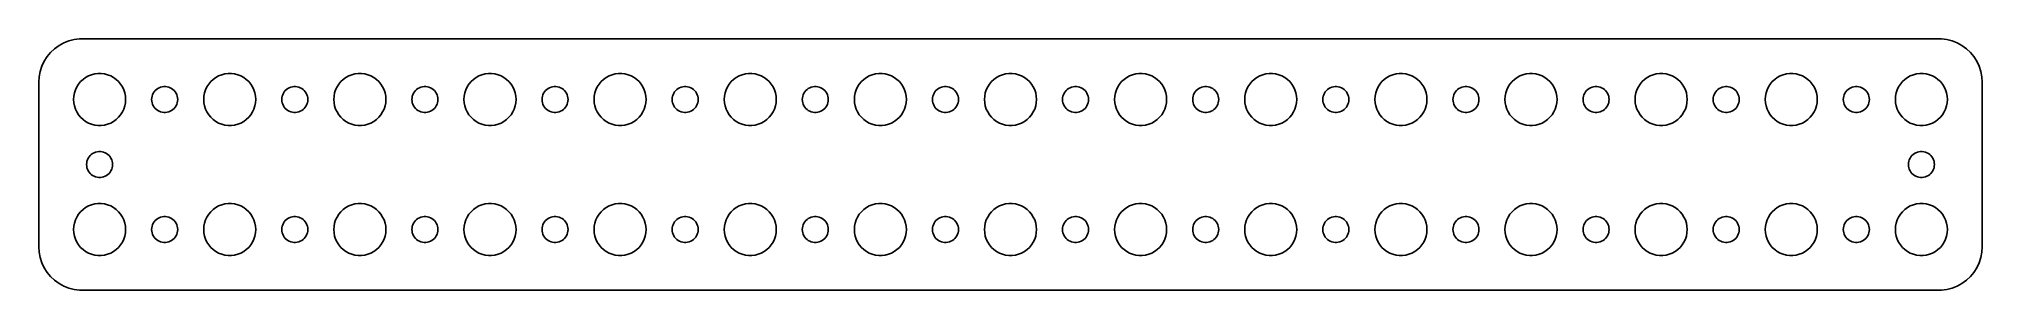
# Model space of a CAD drawing. Header units: metres. Extents: x -112 to 112, y -14 to 14.
import ezdxf

# ---------------------------------------------------------------- set-up
doc = ezdxf.new("R2010")
doc.units = ezdxf.units.M

msp = doc.modelspace()

# ---------------------------------------------------------------- linework, layer by layer
for p, q in [((-109.679, 13.7216), (-110.187, 13.3526)), ((-109.129, 14.0241), (-109.679, 13.7216)), ((-108.545, 14.2553), (-109.129, 14.0241)), ((-107.937, 14.4114), (-108.545, 14.2553)), ((-107.314, 14.4901), (-107.937, 14.4114)), ((107.314, 14.4901), (-107.314, 14.4901)), ((107.937, 14.4114), (107.314, 14.4901)), ((108.545, 14.2553), (107.937, 14.4114)), ((109.129, 14.0241), (108.545, 14.2553)), ((109.679, 13.7216), (109.129, 14.0241)), ((110.187, 13.3526), (109.679, 13.7216)), ((-111.649, 11.3406), (-111.843, 10.7434)), ((-111.382, 11.9088), (-111.649, 11.3406)), ((-111.045, 12.4389), (-111.382, 11.9088)), ((-110.645, 12.9227), (-111.045, 12.4389)), ((-110.187, 13.3526), (-110.645, 12.9227)), ((110.645, 12.9227), (110.187, 13.3526)), ((111.045, 12.4389), (110.645, 12.9227)), ((111.382, 11.9088), (111.045, 12.4389)), ((111.649, 11.3406), (111.382, 11.9088)), ((111.843, 10.7434), (111.649, 11.3406)), ((-111.961, 10.1267), (-112, 9.5)), ((-112, 9.5), (-112, -9.5)), ((-111.843, 10.7434), (-111.961, 10.1267)), ((-107.629, 8.94525), (-107.427, 9.26335)), ((-107.427, 9.26335), (-107.187, 9.55363)), ((-107.187, 9.55363), (-106.912, 9.81154)), ((-106.912, 9.81154), (-106.607, 10.033)), ((-106.607, 10.033), (-106.277, 10.2145)), ((-106.277, 10.2145), (-105.927, 10.3532)), ((-105.927, 10.3532), (-105.562, 10.4469)), ((-105.562, 10.4469), (-105.188, 10.4941)), ((-105.188, 10.4941), (-104.812, 10.4941)), ((-104.812, 10.4941), (-104.438, 10.4469)), ((-104.438, 10.4469), (-104.073, 10.3532)), ((-104.073, 10.3532), (-103.723, 10.2145)), ((-103.723, 10.2145), (-103.393, 10.033)), ((-103.393, 10.033), (-103.088, 9.81154)), ((-103.088, 9.81154), (-102.813, 9.55363)), ((-102.813, 9.55363), (-102.573, 9.26335)), ((-102.573, 9.26335), (-102.371, 8.94525)), ((-97.9635, 8.92657), (-97.7811, 8.97342)), ((-97.7811, 8.97342), (-97.5942, 8.99704)), ((-97.5942, 8.99704), (-97.4058, 8.99704)), ((-97.4058, 8.99704), (-97.2189, 8.97342)), ((-97.2189, 8.97342), (-97.0365, 8.92657)), ((-92.6289, 8.94525), (-92.427, 9.26335)), ((-92.427, 9.26335), (-92.1869, 9.55363)), ((-92.1869, 9.55363), (-91.9123, 9.81154)), ((-91.9123, 9.81154), (-91.6075, 10.033)), ((-91.6075, 10.033), (-91.2773, 10.2145)), ((-91.2773, 10.2145), (-90.927, 10.3532)), ((-90.927, 10.3532), (-90.5621, 10.4469)), ((-90.5621, 10.4469), (-90.1884, 10.4941)), ((-90.1884, 10.4941), (-89.8116, 10.4941)), ((-89.8116, 10.4941), (-89.4379, 10.4469)), ((-89.4379, 10.4469), (-89.073, 10.3532)), ((-89.073, 10.3532), (-88.7227, 10.2145)), ((-88.7227, 10.2145), (-88.3925, 10.033)), ((-88.3925, 10.033), (-88.0877, 9.81154)), ((-88.0877, 9.81154), (-87.8131, 9.55363)), ((-87.8131, 9.55363), (-87.573, 9.26335)), ((-87.573, 9.26335), (-87.3711, 8.94525)), ((-82.9635, 8.92657), (-82.7811, 8.97342)), ((-82.7811, 8.97342), (-82.5942, 8.99704)), ((-82.5942, 8.99704), (-82.4058, 8.99704)), ((-82.4058, 8.99704), (-82.2189, 8.97342)), ((-82.2189, 8.97342), (-82.0365, 8.92657)), ((-77.6289, 8.94525), (-77.427, 9.26335)), ((-77.427, 9.26335), (-77.1869, 9.55363)), ((-77.1869, 9.55363), (-76.9123, 9.81154)), ((-76.9123, 9.81154), (-76.6075, 10.033)), ((-76.6075, 10.033), (-76.2773, 10.2145)), ((-76.2773, 10.2145), (-75.927, 10.3532)), ((-75.927, 10.3532), (-75.5621, 10.4469)), ((-75.5621, 10.4469), (-75.1884, 10.4941)), ((-75.1884, 10.4941), (-74.8116, 10.4941)), ((-74.8116, 10.4941), (-74.4379, 10.4469)), ((-74.4379, 10.4469), (-74.073, 10.3532)), ((-74.073, 10.3532), (-73.7227, 10.2145)), ((-73.7227, 10.2145), (-73.3925, 10.033)), ((-73.3925, 10.033), (-73.0877, 9.81154)), ((-73.0877, 9.81154), (-72.8131, 9.55363)), ((-72.8131, 9.55363), (-72.573, 9.26335)), ((-72.573, 9.26335), (-72.3711, 8.94525)), ((-67.9635, 8.92657), (-67.7811, 8.97342)), ((-67.7811, 8.97342), (-67.5942, 8.99704)), ((-67.5942, 8.99704), (-67.4058, 8.99704)), ((-67.4058, 8.99704), (-67.2189, 8.97342)), ((-67.2189, 8.97342), (-67.0365, 8.92657)), ((-62.6289, 8.94525), (-62.427, 9.26335)), ((-62.427, 9.26335), (-62.1869, 9.55363)), ((-62.1869, 9.55363), (-61.9123, 9.81154)), ((-61.9123, 9.81154), (-61.6075, 10.033)), ((-61.6075, 10.033), (-61.2773, 10.2145)), ((-61.2773, 10.2145), (-60.927, 10.3532)), ((-60.927, 10.3532), (-60.5621, 10.4469)), ((-60.5621, 10.4469), (-60.1884, 10.4941)), ((-60.1884, 10.4941), (-59.8116, 10.4941)), ((-59.8116, 10.4941), (-59.4379, 10.4469)), ((-59.4379, 10.4469), (-59.0729, 10.3532)), ((-59.0729, 10.3532), (-58.7227, 10.2145)), ((-58.7227, 10.2145), (-58.3925, 10.033)), ((-58.3925, 10.033), (-58.0877, 9.81154)), ((-58.0877, 9.81154), (-57.8131, 9.55363)), ((-57.8131, 9.55363), (-57.5729, 9.26335)), ((-57.5729, 9.26335), (-57.3711, 8.94525)), ((-52.9635, 8.92657), (-52.7811, 8.97342)), ((-52.7811, 8.97342), (-52.5942, 8.99704)), ((-52.5942, 8.99704), (-52.4058, 8.99704)), ((-52.4058, 8.99704), (-52.2189, 8.97342)), ((-52.2189, 8.97342), (-52.0365, 8.92657)), ((-47.6289, 8.94525), (-47.427, 9.26335)), ((-47.427, 9.26335), (-47.1869, 9.55363)), ((-47.1869, 9.55363), (-46.9123, 9.81154)), ((-46.9123, 9.81154), (-46.6075, 10.033)), ((-46.6075, 10.033), (-46.2773, 10.2145)), ((-46.2773, 10.2145), (-45.927, 10.3532)), ((-45.927, 10.3532), (-45.5621, 10.4469)), ((-45.5621, 10.4469), (-45.1884, 10.4941)), ((-45.1884, 10.4941), (-44.8116, 10.4941)), ((-44.8116, 10.4941), (-44.4379, 10.4469)), ((-44.4379, 10.4469), (-44.0729, 10.3532)), ((-44.0729, 10.3532), (-43.7227, 10.2145)), ((-43.7227, 10.2145), (-43.3925, 10.033)), ((-43.3925, 10.033), (-43.0877, 9.81154)), ((-43.0877, 9.81154), (-42.8131, 9.55363)), ((-42.8131, 9.55363), (-42.5729, 9.26335)), ((-42.5729, 9.26335), (-42.3711, 8.94525)), ((-37.9635, 8.92657), (-37.7811, 8.97342)), ((-37.7811, 8.97342), (-37.5942, 8.99704)), ((-37.5942, 8.99704), (-37.4058, 8.99704)), ((-37.4058, 8.99704), (-37.2189, 8.97342)), ((-37.2189, 8.97342), (-37.0365, 8.92657)), ((-32.6289, 8.94525), (-32.427, 9.26335)), ((-32.427, 9.26335), (-32.1869, 9.55363)), ((-32.1869, 9.55363), (-31.9123, 9.81154)), ((-31.9123, 9.81154), (-31.6075, 10.033)), ((-31.6075, 10.033), (-31.2773, 10.2145)), ((-31.2773, 10.2145), (-30.927, 10.3532)), ((-30.927, 10.3532), (-30.5621, 10.4469)), ((-30.5621, 10.4469), (-30.1884, 10.4941)), ((-30.1884, 10.4941), (-29.8116, 10.4941)), ((-29.8116, 10.4941), (-29.4379, 10.4469)), ((-29.4379, 10.4469), (-29.0729, 10.3532)), ((-29.0729, 10.3532), (-28.7227, 10.2145)), ((-28.7227, 10.2145), (-28.3925, 10.033)), ((-28.3925, 10.033), (-28.0877, 9.81154)), ((-28.0877, 9.81154), (-27.8131, 9.55363)), ((-27.8131, 9.55363), (-27.5729, 9.26335)), ((-27.5729, 9.26335), (-27.3711, 8.94525)), ((-22.9635, 8.92657), (-22.7811, 8.97342)), ((-22.7811, 8.97342), (-22.5942, 8.99704)), ((-22.5942, 8.99704), (-22.4058, 8.99704)), ((-22.4058, 8.99704), (-22.2189, 8.97342)), ((-22.2189, 8.97342), (-22.0365, 8.92657)), ((-17.6289, 8.94525), (-17.427, 9.26335)), ((-17.427, 9.26335), (-17.1869, 9.55363)), ((-17.1869, 9.55363), (-16.9123, 9.81154)), ((-16.9123, 9.81154), (-16.6075, 10.033)), ((-16.6075, 10.033), (-16.2773, 10.2145)), ((-16.2773, 10.2145), (-15.927, 10.3532)), ((-15.927, 10.3532), (-15.5621, 10.4469)), ((-15.5621, 10.4469), (-15.1884, 10.4941)), ((-15.1884, 10.4941), (-14.8116, 10.4941)), ((-14.8116, 10.4941), (-14.4379, 10.4469)), ((-14.4379, 10.4469), (-14.0729, 10.3532)), ((-14.0729, 10.3532), (-13.7227, 10.2145)), ((-13.7227, 10.2145), (-13.3925, 10.033)), ((-13.3925, 10.033), (-13.0877, 9.81154)), ((-13.0877, 9.81154), (-12.8131, 9.55363)), ((-12.8131, 9.55363), (-12.5729, 9.26335)), ((-12.5729, 9.26335), (-12.3711, 8.94525)), ((-7.96352, 8.92657), (-7.78107, 8.97342)), ((-7.78107, 8.97342), (-7.59418, 8.99704)), ((-7.59418, 8.99704), (-7.40581, 8.99704)), ((-7.40581, 8.99704), (-7.21892, 8.97342)), ((-7.21892, 8.97342), (-7.03647, 8.92657)), ((-2.62891, 8.94525), (-2.42705, 9.26335)), ((-2.42705, 9.26335), (-2.1869, 9.55363)), ((-2.1869, 9.55363), (-1.91226, 9.81154)), ((-1.91226, 9.81154), (-1.60747, 10.033)), ((-1.60747, 10.033), (-1.27733, 10.2145)), ((-1.27733, 10.2145), (-0.92705, 10.3532)), ((-0.92705, 10.3532), (-0.56213, 10.4469)), ((-0.56213, 10.4469), (-0.18837, 10.4941)), ((-0.18837, 10.4941), (0.18837, 10.4941)), ((0.18837, 10.4941), (0.56213, 10.4469)), ((0.56213, 10.4469), (0.92705, 10.3532)), ((0.92705, 10.3532), (1.27733, 10.2145)), ((1.27733, 10.2145), (1.60747, 10.033)), ((1.60747, 10.033), (1.91226, 9.81154)), ((1.91226, 9.81154), (2.1869, 9.55363)), ((2.1869, 9.55363), (2.42705, 9.26335)), ((2.42705, 9.26335), (2.62891, 8.94525)), ((7.03647, 8.92657), (7.21892, 8.97342)), ((7.21892, 8.97342), (7.40581, 8.99704)), ((7.40581, 8.99704), (7.59418, 8.99704)), ((7.59418, 8.99704), (7.78107, 8.97342)), ((7.78107, 8.97342), (7.96352, 8.92657)), ((12.3711, 8.94525), (12.5729, 9.26335)), ((12.5729, 9.26335), (12.8131, 9.55363)), ((12.8131, 9.55363), (13.0877, 9.81154)), ((13.0877, 9.81154), (13.3925, 10.033)), ((13.3925, 10.033), (13.7227, 10.2145)), ((13.7227, 10.2145), (14.0729, 10.3532)), ((14.0729, 10.3532), (14.4379, 10.4469)), ((14.4379, 10.4469), (14.8116, 10.4941)), ((14.8116, 10.4941), (15.1884, 10.4941)), ((15.1884, 10.4941), (15.5621, 10.4469)), ((15.5621, 10.4469), (15.927, 10.3532)), ((15.927, 10.3532), (16.2773, 10.2145)), ((16.2773, 10.2145), (16.6075, 10.033)), ((16.6075, 10.033), (16.9123, 9.81154)), ((16.9123, 9.81154), (17.1869, 9.55363)), ((17.1869, 9.55363), (17.427, 9.26335)), ((17.427, 9.26335), (17.6289, 8.94525)), ((22.0365, 8.92657), (22.2189, 8.97342)), ((22.2189, 8.97342), (22.4058, 8.99704)), ((22.4058, 8.99704), (22.5942, 8.99704)), ((22.5942, 8.99704), (22.7811, 8.97342)), ((22.7811, 8.97342), (22.9635, 8.92657)), ((27.3711, 8.94525), (27.5729, 9.26335)), ((27.5729, 9.26335), (27.8131, 9.55363)), ((27.8131, 9.55363), (28.0877, 9.81154)), ((28.0877, 9.81154), (28.3925, 10.033)), ((28.3925, 10.033), (28.7227, 10.2145)), ((28.7227, 10.2145), (29.0729, 10.3532)), ((29.0729, 10.3532), (29.4379, 10.4469)), ((29.4379, 10.4469), (29.8116, 10.4941)), ((29.8116, 10.4941), (30.1884, 10.4941)), ((30.1884, 10.4941), (30.5621, 10.4469)), ((30.5621, 10.4469), (30.927, 10.3532)), ((30.927, 10.3532), (31.2773, 10.2145)), ((31.2773, 10.2145), (31.6075, 10.033)), ((31.6075, 10.033), (31.9123, 9.81154)), ((31.9123, 9.81154), (32.1869, 9.55363)), ((32.1869, 9.55363), (32.427, 9.26335)), ((32.427, 9.26335), (32.6289, 8.94525)), ((37.0365, 8.92657), (37.2189, 8.97342)), ((37.2189, 8.97342), (37.4058, 8.99704)), ((37.4058, 8.99704), (37.5942, 8.99704)), ((37.5942, 8.99704), (37.7811, 8.97342)), ((37.7811, 8.97342), (37.9635, 8.92657)), ((42.3711, 8.94525), (42.5729, 9.26335)), ((42.5729, 9.26335), (42.8131, 9.55363)), ((42.8131, 9.55363), (43.0877, 9.81154)), ((43.0877, 9.81154), (43.3925, 10.033)), ((43.3925, 10.033), (43.7227, 10.2145)), ((43.7227, 10.2145), (44.0729, 10.3532)), ((44.0729, 10.3532), (44.4379, 10.4469)), ((44.4379, 10.4469), (44.8116, 10.4941)), ((44.8116, 10.4941), (45.1884, 10.4941)), ((45.1884, 10.4941), (45.5621, 10.4469)), ((45.5621, 10.4469), (45.927, 10.3532)), ((45.927, 10.3532), (46.2773, 10.2145)), ((46.2773, 10.2145), (46.6075, 10.033)), ((46.6075, 10.033), (46.9123, 9.81154)), ((46.9123, 9.81154), (47.1869, 9.55363)), ((47.1869, 9.55363), (47.427, 9.26335)), ((47.427, 9.26335), (47.6289, 8.94525)), ((52.0365, 8.92657), (52.2189, 8.97342)), ((52.2189, 8.97342), (52.4058, 8.99704)), ((52.4058, 8.99704), (52.5942, 8.99704)), ((52.5942, 8.99704), (52.7811, 8.97342)), ((52.7811, 8.97342), (52.9635, 8.92657)), ((57.3711, 8.94525), (57.5729, 9.26335)), ((57.5729, 9.26335), (57.8131, 9.55363)), ((57.8131, 9.55363), (58.0877, 9.81154)), ((58.0877, 9.81154), (58.3925, 10.033)), ((58.3925, 10.033), (58.7227, 10.2145)), ((58.7227, 10.2145), (59.0729, 10.3532)), ((59.0729, 10.3532), (59.4379, 10.4469)), ((59.4379, 10.4469), (59.8116, 10.4941)), ((59.8116, 10.4941), (60.1884, 10.4941)), ((60.1884, 10.4941), (60.5621, 10.4469)), ((60.5621, 10.4469), (60.927, 10.3532)), ((60.927, 10.3532), (61.2773, 10.2145)), ((61.2773, 10.2145), (61.6075, 10.033)), ((61.6075, 10.033), (61.9123, 9.81154)), ((61.9123, 9.81154), (62.1869, 9.55363)), ((62.1869, 9.55363), (62.427, 9.26335)), ((62.427, 9.26335), (62.6289, 8.94525)), ((67.0365, 8.92657), (67.2189, 8.97342)), ((67.2189, 8.97342), (67.4058, 8.99704)), ((67.4058, 8.99704), (67.5942, 8.99704)), ((67.5942, 8.99704), (67.7811, 8.97342)), ((67.7811, 8.97342), (67.9635, 8.92657)), ((72.3711, 8.94525), (72.573, 9.26335)), ((72.573, 9.26335), (72.8131, 9.55363)), ((72.8131, 9.55363), (73.0877, 9.81154)), ((73.0877, 9.81154), (73.3925, 10.033)), ((73.3925, 10.033), (73.7227, 10.2145)), ((73.7227, 10.2145), (74.073, 10.3532)), ((74.073, 10.3532), (74.4379, 10.4469)), ((74.4379, 10.4469), (74.8116, 10.4941)), ((74.8116, 10.4941), (75.1884, 10.4941)), ((75.1884, 10.4941), (75.5621, 10.4469)), ((75.5621, 10.4469), (75.927, 10.3532)), ((75.927, 10.3532), (76.2773, 10.2145)), ((76.2773, 10.2145), (76.6075, 10.033)), ((76.6075, 10.033), (76.9123, 9.81154)), ((76.9123, 9.81154), (77.1869, 9.55363)), ((77.1869, 9.55363), (77.427, 9.26335)), ((77.427, 9.26335), (77.6289, 8.94525)), ((82.0365, 8.92657), (82.2189, 8.97342)), ((82.2189, 8.97342), (82.4058, 8.99704)), ((82.4058, 8.99704), (82.5942, 8.99704)), ((82.5942, 8.99704), (82.7811, 8.97342)), ((82.7811, 8.97342), (82.9635, 8.92657)), ((87.3711, 8.94525), (87.573, 9.26335)), ((87.573, 9.26335), (87.8131, 9.55363)), ((87.8131, 9.55363), (88.0877, 9.81154)), ((88.0877, 9.81154), (88.3925, 10.033)), ((88.3925, 10.033), (88.7227, 10.2145)), ((88.7227, 10.2145), (89.073, 10.3532)), ((89.073, 10.3532), (89.4379, 10.4469)), ((89.4379, 10.4469), (89.8116, 10.4941)), ((89.8116, 10.4941), (90.1884, 10.4941)), ((90.1884, 10.4941), (90.5621, 10.4469)), ((90.5621, 10.4469), (90.927, 10.3532)), ((90.927, 10.3532), (91.2773, 10.2145)), ((91.2773, 10.2145), (91.6075, 10.033)), ((91.6075, 10.033), (91.9123, 9.81154)), ((91.9123, 9.81154), (92.1869, 9.55363)), ((92.1869, 9.55363), (92.427, 9.26335)), ((92.427, 9.26335), (92.6289, 8.94525)), ((97.0365, 8.92657), (97.2189, 8.97342)), ((97.2189, 8.97342), (97.4058, 8.99704)), ((97.4058, 8.99704), (97.5942, 8.99704)), ((97.5942, 8.99704), (97.7811, 8.97342)), ((97.7811, 8.97342), (97.9635, 8.92657)), ((102.371, 8.94525), (102.573, 9.26335)), ((102.573, 9.26335), (102.813, 9.55363)), ((102.813, 9.55363), (103.088, 9.81154)), ((103.088, 9.81154), (103.393, 10.033)), ((103.393, 10.033), (103.723, 10.2145)), ((103.723, 10.2145), (104.073, 10.3532)), ((104.073, 10.3532), (104.438, 10.4469)), ((104.438, 10.4469), (104.812, 10.4941)), ((104.812, 10.4941), (105.188, 10.4941)), ((105.188, 10.4941), (105.562, 10.4469)), ((105.562, 10.4469), (105.927, 10.3532)), ((105.927, 10.3532), (106.277, 10.2145)), ((106.277, 10.2145), (106.607, 10.033)), ((106.607, 10.033), (106.912, 9.81154)), ((106.912, 9.81154), (107.187, 9.55363)), ((107.187, 9.55363), (107.427, 9.26335)), ((107.427, 9.26335), (107.629, 8.94525)), ((111.961, 10.1267), (111.843, 10.7434)), ((112, 9.5), (111.961, 10.1267)), ((112, -9.5), (112, 9.5)), ((-108, 7.5), (-107.976, 7.87599)), ((-107.976, 7.12399), (-108, 7.5)), ((-107.976, 7.87599), (-107.906, 8.24606)), ((-107.906, 6.75392), (-107.976, 7.12399)), ((-107.906, 8.24606), (-107.789, 8.60437)), ((-107.789, 6.39561), (-107.906, 6.75392)), ((-107.789, 8.60437), (-107.629, 8.94525)), ((-102.371, 8.94525), (-102.211, 8.60437)), ((-102.211, 8.60437), (-102.094, 8.24606)), ((-102.094, 6.75392), (-102.211, 6.39561)), ((-102.094, 8.24606), (-102.024, 7.87599)), ((-102.024, 7.12399), (-102.094, 6.75392)), ((-102.024, 7.87599), (-102, 7.5)), ((-102, 7.5), (-102.024, 7.12399)), ((-99, 7.5), (-98.9882, 7.68799)), ((-98.9882, 7.312), (-99, 7.5)), ((-98.9882, 7.68799), (-98.9529, 7.87303)), ((-98.9529, 7.12695), (-98.9882, 7.312)), ((-98.9529, 7.87303), (-98.8947, 8.05219)), ((-98.8947, 6.9478), (-98.9529, 7.12695)), ((-98.8947, 8.05219), (-98.8145, 8.22263)), ((-98.8145, 6.77736), (-98.8947, 6.9478)), ((-98.8145, 8.22263), (-98.7135, 8.38167)), ((-98.7135, 6.61832), (-98.8145, 6.77736)), ((-98.7135, 8.38167), (-98.5934, 8.52681)), ((-98.5934, 8.52681), (-98.4561, 8.65576)), ((-98.4561, 8.65576), (-98.3037, 8.76648)), ((-98.3037, 8.76648), (-98.1387, 8.85724)), ((-98.1387, 8.85724), (-97.9635, 8.92657)), ((-97.0365, 8.92657), (-96.8613, 8.85724)), ((-96.8613, 8.85724), (-96.6963, 8.76648)), ((-96.6963, 8.76648), (-96.5439, 8.65576)), ((-96.5439, 8.65576), (-96.4065, 8.52681)), ((-96.4065, 8.52681), (-96.2865, 8.38167)), ((-96.2865, 8.38167), (-96.1855, 8.22263)), ((-96.1855, 6.77736), (-96.2865, 6.61832)), ((-96.1855, 8.22263), (-96.1053, 8.05219)), ((-96.1053, 6.9478), (-96.1855, 6.77736)), ((-96.1053, 8.05219), (-96.0471, 7.87303)), ((-96.0471, 7.12695), (-96.1053, 6.9478)), ((-96.0471, 7.87303), (-96.0118, 7.68799)), ((-96.0118, 7.312), (-96.0471, 7.12695)), ((-96.0118, 7.68799), (-96, 7.5)), ((-96, 7.5), (-96.0118, 7.312)), ((-93, 7.5), (-92.9763, 7.87599)), ((-92.9763, 7.12399), (-93, 7.5)), ((-92.9763, 7.87599), (-92.9057, 8.24606)), ((-92.9057, 6.75392), (-92.9763, 7.12399)), ((-92.9057, 8.24606), (-92.7893, 8.60437)), ((-92.7893, 6.39561), (-92.9057, 6.75392)), ((-92.7893, 8.60437), (-92.6289, 8.94525)), ((-87.3711, 8.94525), (-87.2107, 8.60437)), ((-87.2107, 8.60437), (-87.0943, 8.24606)), ((-87.0943, 6.75392), (-87.2107, 6.39561)), ((-87.0943, 8.24606), (-87.0237, 7.87599)), ((-87.0237, 7.12399), (-87.0943, 6.75392)), ((-87.0237, 7.87599), (-87, 7.5)), ((-87, 7.5), (-87.0237, 7.12399)), ((-84, 7.5), (-83.9882, 7.68799)), ((-83.9882, 7.312), (-84, 7.5)), ((-83.9882, 7.68799), (-83.9529, 7.87303)), ((-83.9529, 7.12695), (-83.9882, 7.312)), ((-83.9529, 7.87303), (-83.8947, 8.05219)), ((-83.8947, 6.9478), (-83.9529, 7.12695)), ((-83.8947, 8.05219), (-83.8145, 8.22263)), ((-83.8145, 6.77736), (-83.8947, 6.9478)), ((-83.8145, 8.22263), (-83.7135, 8.38167)), ((-83.7135, 6.61832), (-83.8145, 6.77736)), ((-83.7135, 8.38167), (-83.5934, 8.52681)), ((-83.5934, 8.52681), (-83.4561, 8.65576)), ((-83.4561, 8.65576), (-83.3037, 8.76648)), ((-83.3037, 8.76648), (-83.1387, 8.85724)), ((-83.1387, 8.85724), (-82.9635, 8.92657)), ((-82.0365, 8.92657), (-81.8613, 8.85724)), ((-81.8613, 8.85724), (-81.6963, 8.76648)), ((-81.6963, 8.76648), (-81.5439, 8.65576)), ((-81.5439, 8.65576), (-81.4065, 8.52681)), ((-81.4065, 8.52681), (-81.2865, 8.38167)), ((-81.2865, 8.38167), (-81.1855, 8.22263)), ((-81.1855, 6.77736), (-81.2865, 6.61832)), ((-81.1855, 8.22263), (-81.1053, 8.05219)), ((-81.1053, 6.9478), (-81.1855, 6.77736)), ((-81.1053, 8.05219), (-81.0471, 7.87303)), ((-81.0471, 7.12695), (-81.1053, 6.9478)), ((-81.0471, 7.87303), (-81.0118, 7.68799)), ((-81.0118, 7.312), (-81.0471, 7.12695)), ((-81.0118, 7.68799), (-81, 7.5)), ((-81, 7.5), (-81.0118, 7.312)), ((-78, 7.5), (-77.9763, 7.87599)), ((-77.9763, 7.12399), (-78, 7.5)), ((-77.9763, 7.87599), (-77.9057, 8.24606)), ((-77.9057, 6.75392), (-77.9763, 7.12399)), ((-77.9057, 8.24606), (-77.7893, 8.60437)), ((-77.7893, 6.39561), (-77.9057, 6.75392)), ((-77.7893, 8.60437), (-77.6289, 8.94525)), ((-72.3711, 8.94525), (-72.2107, 8.60437)), ((-72.2107, 8.60437), (-72.0943, 8.24606)), ((-72.0943, 6.75392), (-72.2107, 6.39561)), ((-72.0943, 8.24606), (-72.0237, 7.87599)), ((-72.0237, 7.12399), (-72.0943, 6.75392)), ((-72.0237, 7.87599), (-72, 7.5)), ((-72, 7.5), (-72.0237, 7.12399)), ((-69, 7.5), (-68.9882, 7.68799)), ((-68.9882, 7.312), (-69, 7.5)), ((-68.9882, 7.68799), (-68.9529, 7.87303)), ((-68.9529, 7.12695), (-68.9882, 7.312)), ((-68.9529, 7.87303), (-68.8947, 8.05219)), ((-68.8947, 6.9478), (-68.9529, 7.12695)), ((-68.8947, 8.05219), (-68.8145, 8.22263)), ((-68.8145, 6.77736), (-68.8947, 6.9478)), ((-68.8145, 8.22263), (-68.7135, 8.38167)), ((-68.7135, 6.61832), (-68.8145, 6.77736)), ((-68.7135, 8.38167), (-68.5934, 8.52681)), ((-68.5934, 8.52681), (-68.4561, 8.65576)), ((-68.4561, 8.65576), (-68.3037, 8.76648)), ((-68.3037, 8.76648), (-68.1387, 8.85724)), ((-68.1387, 8.85724), (-67.9635, 8.92657)), ((-67.0365, 8.92657), (-66.8613, 8.85724)), ((-66.8613, 8.85724), (-66.6963, 8.76648)), ((-66.6963, 8.76648), (-66.5439, 8.65576)), ((-66.5439, 8.65576), (-66.4065, 8.52681)), ((-66.4065, 8.52681), (-66.2865, 8.38167)), ((-66.2865, 8.38167), (-66.1855, 8.22263)), ((-66.1855, 6.77736), (-66.2865, 6.61832)), ((-66.1855, 8.22263), (-66.1053, 8.05219)), ((-66.1053, 6.9478), (-66.1855, 6.77736)), ((-66.1053, 8.05219), (-66.0471, 7.87303)), ((-66.0471, 7.12695), (-66.1053, 6.9478)), ((-66.0471, 7.87303), (-66.0118, 7.68799)), ((-66.0118, 7.312), (-66.0471, 7.12695)), ((-66.0118, 7.68799), (-66, 7.5)), ((-66, 7.5), (-66.0118, 7.312)), ((-63, 7.5), (-62.9763, 7.87599)), ((-62.9763, 7.12399), (-63, 7.5)), ((-62.9763, 7.87599), (-62.9057, 8.24606)), ((-62.9057, 6.75392), (-62.9763, 7.12399)), ((-62.9057, 8.24606), (-62.7893, 8.60437)), ((-62.7893, 6.39561), (-62.9057, 6.75392)), ((-62.7893, 8.60437), (-62.6289, 8.94525)), ((-57.3711, 8.94525), (-57.2107, 8.60437)), ((-57.2107, 8.60437), (-57.0942, 8.24606)), ((-57.0942, 6.75392), (-57.2107, 6.39561)), ((-57.0942, 8.24606), (-57.0237, 7.87599)), ((-57.0237, 7.12399), (-57.0942, 6.75392)), ((-57.0237, 7.87599), (-57, 7.5)), ((-57, 7.5), (-57.0237, 7.12399)), ((-54, 7.5), (-53.9882, 7.68799)), ((-53.9882, 7.312), (-54, 7.5)), ((-53.9882, 7.68799), (-53.9529, 7.87303)), ((-53.9529, 7.12695), (-53.9882, 7.312)), ((-53.9529, 7.87303), (-53.8947, 8.05219)), ((-53.8947, 6.9478), (-53.9529, 7.12695)), ((-53.8947, 8.05219), (-53.8145, 8.22263)), ((-53.8145, 6.77736), (-53.8947, 6.9478)), ((-53.8145, 8.22263), (-53.7135, 8.38167)), ((-53.7135, 6.61832), (-53.8145, 6.77736)), ((-53.7135, 8.38167), (-53.5934, 8.52681)), ((-53.5934, 8.52681), (-53.4561, 8.65576)), ((-53.4561, 8.65576), (-53.3037, 8.76648)), ((-53.3037, 8.76648), (-53.1387, 8.85724)), ((-53.1387, 8.85724), (-52.9635, 8.92657)), ((-52.0365, 8.92657), (-51.8613, 8.85724)), ((-51.8613, 8.85724), (-51.6963, 8.76648)), ((-51.6963, 8.76648), (-51.5439, 8.65576)), ((-51.5439, 8.65576), (-51.4065, 8.52681)), ((-51.4065, 8.52681), (-51.2865, 8.38167)), ((-51.2865, 8.38167), (-51.1855, 8.22263)), ((-51.1855, 6.77736), (-51.2865, 6.61832)), ((-51.1855, 8.22263), (-51.1053, 8.05219)), ((-51.1053, 6.9478), (-51.1855, 6.77736)), ((-51.1053, 8.05219), (-51.0471, 7.87303)), ((-51.0471, 7.12695), (-51.1053, 6.9478)), ((-51.0471, 7.87303), (-51.0118, 7.68799)), ((-51.0118, 7.312), (-51.0471, 7.12695)), ((-51.0118, 7.68799), (-51, 7.5)), ((-51, 7.5), (-51.0118, 7.312)), ((-48, 7.5), (-47.9763, 7.87599)), ((-47.9763, 7.12399), (-48, 7.5)), ((-47.9763, 7.87599), (-47.9057, 8.24606)), ((-47.9057, 6.75392), (-47.9763, 7.12399)), ((-47.9057, 8.24606), (-47.7893, 8.60437)), ((-47.7893, 6.39561), (-47.9057, 6.75392)), ((-47.7893, 8.60437), (-47.6289, 8.94525)), ((-42.3711, 8.94525), (-42.2107, 8.60437)), ((-42.2107, 8.60437), (-42.0942, 8.24606)), ((-42.0942, 6.75392), (-42.2107, 6.39561)), ((-42.0942, 8.24606), (-42.0237, 7.87599)), ((-42.0237, 7.12399), (-42.0942, 6.75392)), ((-42.0237, 7.87599), (-42, 7.5)), ((-42, 7.5), (-42.0237, 7.12399)), ((-39, 7.5), (-38.9882, 7.68799)), ((-38.9882, 7.312), (-39, 7.5)), ((-38.9882, 7.68799), (-38.9529, 7.87303)), ((-38.9529, 7.12695), (-38.9882, 7.312)), ((-38.9529, 7.87303), (-38.8947, 8.05219)), ((-38.8947, 6.9478), (-38.9529, 7.12695)), ((-38.8947, 8.05219), (-38.8145, 8.22263)), ((-38.8145, 6.77736), (-38.8947, 6.9478)), ((-38.8145, 8.22263), (-38.7135, 8.38167)), ((-38.7135, 6.61832), (-38.8145, 6.77736)), ((-38.7135, 8.38167), (-38.5934, 8.52681)), ((-38.5934, 8.52681), (-38.4561, 8.65576)), ((-38.4561, 8.65576), (-38.3037, 8.76648)), ((-38.3037, 8.76648), (-38.1387, 8.85724)), ((-38.1387, 8.85724), (-37.9635, 8.92657)), ((-37.0365, 8.92657), (-36.8613, 8.85724)), ((-36.8613, 8.85724), (-36.6963, 8.76648)), ((-36.6963, 8.76648), (-36.5439, 8.65576)), ((-36.5439, 8.65576), (-36.4065, 8.52681)), ((-36.4065, 8.52681), (-36.2865, 8.38167)), ((-36.2865, 8.38167), (-36.1855, 8.22263)), ((-36.1855, 6.77736), (-36.2865, 6.61832)), ((-36.1855, 8.22263), (-36.1053, 8.05219)), ((-36.1053, 6.9478), (-36.1855, 6.77736)), ((-36.1053, 8.05219), (-36.0471, 7.87303)), ((-36.0471, 7.12695), (-36.1053, 6.9478)), ((-36.0471, 7.87303), (-36.0118, 7.68799)), ((-36.0118, 7.312), (-36.0471, 7.12695)), ((-36.0118, 7.68799), (-36, 7.5)), ((-36, 7.5), (-36.0118, 7.312)), ((-33, 7.5), (-32.9763, 7.87599)), ((-32.9763, 7.12399), (-33, 7.5)), ((-32.9763, 7.87599), (-32.9057, 8.24606)), ((-32.9057, 6.75392), (-32.9763, 7.12399)), ((-32.9057, 8.24606), (-32.7893, 8.60437)), ((-32.7893, 6.39561), (-32.9057, 6.75392)), ((-32.7893, 8.60437), (-32.6289, 8.94525)), ((-27.3711, 8.94525), (-27.2107, 8.60437)), ((-27.2107, 8.60437), (-27.0942, 8.24606)), ((-27.0942, 6.75392), (-27.2107, 6.39561)), ((-27.0942, 8.24606), (-27.0237, 7.87599)), ((-27.0237, 7.12399), (-27.0942, 6.75392)), ((-27.0237, 7.87599), (-27, 7.5)), ((-27, 7.5), (-27.0237, 7.12399)), ((-24, 7.5), (-23.9882, 7.68799)), ((-23.9882, 7.312), (-24, 7.5)), ((-23.9882, 7.68799), (-23.9529, 7.87303)), ((-23.9529, 7.12695), (-23.9882, 7.312)), ((-23.9529, 7.87303), (-23.8947, 8.05219)), ((-23.8947, 6.9478), (-23.9529, 7.12695)), ((-23.8947, 8.05219), (-23.8145, 8.22263)), ((-23.8145, 6.77736), (-23.8947, 6.9478)), ((-23.8145, 8.22263), (-23.7135, 8.38167)), ((-23.7135, 6.61832), (-23.8145, 6.77736)), ((-23.7135, 8.38167), (-23.5934, 8.52681)), ((-23.5934, 8.52681), (-23.4561, 8.65576)), ((-23.4561, 8.65576), (-23.3037, 8.76648)), ((-23.3037, 8.76648), (-23.1387, 8.85724)), ((-23.1387, 8.85724), (-22.9635, 8.92657)), ((-22.0365, 8.92657), (-21.8613, 8.85724)), ((-21.8613, 8.85724), (-21.6963, 8.76648)), ((-21.6963, 8.76648), (-21.5439, 8.65576)), ((-21.5439, 8.65576), (-21.4065, 8.52681)), ((-21.4065, 8.52681), (-21.2865, 8.38167)), ((-21.2865, 8.38167), (-21.1855, 8.22263)), ((-21.1855, 6.77736), (-21.2865, 6.61832)), ((-21.1855, 8.22263), (-21.1053, 8.05219)), ((-21.1053, 6.9478), (-21.1855, 6.77736)), ((-21.1053, 8.05219), (-21.0471, 7.87303)), ((-21.0471, 7.12695), (-21.1053, 6.9478)), ((-21.0471, 7.87303), (-21.0118, 7.68799)), ((-21.0118, 7.312), (-21.0471, 7.12695)), ((-21.0118, 7.68799), (-21, 7.5)), ((-21, 7.5), (-21.0118, 7.312)), ((-18, 7.5), (-17.9763, 7.87599)), ((-17.9763, 7.12399), (-18, 7.5)), ((-17.9763, 7.87599), (-17.9057, 8.24606)), ((-17.9057, 6.75392), (-17.9763, 7.12399)), ((-17.9057, 8.24606), (-17.7893, 8.60437)), ((-17.7893, 6.39561), (-17.9057, 6.75392)), ((-17.7893, 8.60437), (-17.6289, 8.94525)), ((-12.3711, 8.94525), (-12.2107, 8.60437)), ((-12.2107, 8.60437), (-12.0942, 8.24606)), ((-12.0942, 6.75392), (-12.2107, 6.39561)), ((-12.0942, 8.24606), (-12.0237, 7.87599)), ((-12.0237, 7.12399), (-12.0942, 6.75392)), ((-12.0237, 7.87599), (-12, 7.5)), ((-12, 7.5), (-12.0237, 7.12399)), ((-9, 7.5), (-8.98816, 7.68799)), ((-8.98816, 7.312), (-9, 7.5)), ((-8.98816, 7.68799), (-8.95287, 7.87303)), ((-8.95287, 7.12695), (-8.98816, 7.312)), ((-8.95287, 7.87303), (-8.89465, 8.05219)), ((-8.89465, 6.9478), (-8.95287, 7.12695)), ((-8.89465, 8.05219), (-8.81445, 8.22263)), ((-8.81445, 6.77736), (-8.89465, 6.9478)), ((-8.81445, 8.22263), (-8.71352, 8.38167)), ((-8.71352, 6.61832), (-8.81445, 6.77736)), ((-8.71352, 8.38167), (-8.59344, 8.52681)), ((-8.59344, 8.52681), (-8.45613, 8.65576)), ((-8.45613, 8.65576), (-8.30373, 8.76648)), ((-8.30373, 8.76648), (-8.13866, 8.85724)), ((-8.13866, 8.85724), (-7.96352, 8.92657)), ((-7.03647, 8.92657), (-6.86133, 8.85724)), ((-6.86133, 8.85724), (-6.69626, 8.76648)), ((-6.69626, 8.76648), (-6.54385, 8.65576)), ((-6.54385, 8.65576), (-6.40654, 8.52681)), ((-6.40654, 8.52681), (-6.28647, 8.38167)), ((-6.28647, 8.38167), (-6.18553, 8.22263)), ((-6.18553, 6.77736), (-6.28647, 6.61832)), ((-6.18553, 8.22263), (-6.10533, 8.05219)), ((-6.10533, 6.9478), (-6.18553, 6.77736)), ((-6.10533, 8.05219), (-6.04712, 7.87303)), ((-6.04712, 7.12695), (-6.10533, 6.9478)), ((-6.04712, 7.87303), (-6.01183, 7.68799)), ((-6.01183, 7.312), (-6.04712, 7.12695)), ((-6.01183, 7.68799), (-6, 7.5)), ((-6, 7.5), (-6.01183, 7.312)), ((-3, 7.5), (-2.97633, 7.87599)), ((-2.97633, 7.12399), (-3, 7.5)), ((-2.97633, 7.87599), (-2.90575, 8.24606)), ((-2.90575, 6.75392), (-2.97633, 7.12399)), ((-2.90575, 8.24606), (-2.78932, 8.60437)), ((-2.78932, 6.39561), (-2.90575, 6.75392)), ((-2.78932, 8.60437), (-2.62891, 8.94525)), ((2.62891, 8.94525), (2.78932, 8.60437)), ((2.78932, 8.60437), (2.90575, 8.24606)), ((2.90575, 6.75392), (2.78932, 6.39561)), ((2.90575, 8.24606), (2.97633, 7.87599)), ((2.97633, 7.12399), (2.90575, 6.75392)), ((2.97633, 7.87599), (3, 7.5)), ((3, 7.5), (2.97633, 7.12399)), ((6, 7.5), (6.01183, 7.68799)), ((6.01183, 7.312), (6, 7.5)), ((6.01183, 7.68799), (6.04712, 7.87303)), ((6.04712, 7.12695), (6.01183, 7.312)), ((6.04712, 7.87303), (6.10533, 8.05219)), ((6.10533, 6.9478), (6.04712, 7.12695)), ((6.10533, 8.05219), (6.18553, 8.22263)), ((6.18553, 6.77736), (6.10533, 6.9478)), ((6.18553, 8.22263), (6.28647, 8.38167)), ((6.28647, 6.61832), (6.18553, 6.77736)), ((6.28647, 8.38167), (6.40654, 8.52681)), ((6.40654, 8.52681), (6.54385, 8.65576)), ((6.54385, 8.65576), (6.69626, 8.76648)), ((6.69626, 8.76648), (6.86133, 8.85724)), ((6.86133, 8.85724), (7.03647, 8.92657)), ((7.96352, 8.92657), (8.13866, 8.85724)), ((8.13866, 8.85724), (8.30373, 8.76648)), ((8.30373, 8.76648), (8.45613, 8.65576)), ((8.45613, 8.65576), (8.59344, 8.52681)), ((8.59344, 8.52681), (8.71352, 8.38167)), ((8.71352, 8.38167), (8.81445, 8.22263)), ((8.81445, 6.77736), (8.71352, 6.61832)), ((8.81445, 8.22263), (8.89465, 8.05219)), ((8.89465, 6.9478), (8.81445, 6.77736)), ((8.89465, 8.05219), (8.95287, 7.87303)), ((8.95287, 7.12695), (8.89465, 6.9478)), ((8.95287, 7.87303), (8.98816, 7.68799)), ((8.98816, 7.312), (8.95287, 7.12695)), ((8.98816, 7.68799), (9, 7.5)), ((9, 7.5), (8.98816, 7.312)), ((12, 7.5), (12.0237, 7.87599)), ((12.0237, 7.12399), (12, 7.5)), ((12.0237, 7.87599), (12.0942, 8.24606)), ((12.0942, 6.75392), (12.0237, 7.12399)), ((12.0942, 8.24606), (12.2107, 8.60437)), ((12.2107, 6.39561), (12.0942, 6.75392)), ((12.2107, 8.60437), (12.3711, 8.94525)), ((17.6289, 8.94525), (17.7893, 8.60437)), ((17.7893, 8.60437), (17.9057, 8.24606)), ((17.9057, 6.75392), (17.7893, 6.39561)), ((17.9057, 8.24606), (17.9763, 7.87599)), ((17.9763, 7.12399), (17.9057, 6.75392)), ((17.9763, 7.87599), (18, 7.5)), ((18, 7.5), (17.9763, 7.12399)), ((21, 7.5), (21.0118, 7.68799)), ((21.0118, 7.312), (21, 7.5)), ((21.0118, 7.68799), (21.0471, 7.87303)), ((21.0471, 7.12695), (21.0118, 7.312)), ((21.0471, 7.87303), (21.1053, 8.05219)), ((21.1053, 6.9478), (21.0471, 7.12695)), ((21.1053, 8.05219), (21.1855, 8.22263)), ((21.1855, 6.77736), (21.1053, 6.9478)), ((21.1855, 8.22263), (21.2865, 8.38167)), ((21.2865, 6.61832), (21.1855, 6.77736)), ((21.2865, 8.38167), (21.4065, 8.52681)), ((21.4065, 8.52681), (21.5439, 8.65576)), ((21.5439, 8.65576), (21.6963, 8.76648)), ((21.6963, 8.76648), (21.8613, 8.85724)), ((21.8613, 8.85724), (22.0365, 8.92657)), ((22.9635, 8.92657), (23.1387, 8.85724)), ((23.1387, 8.85724), (23.3037, 8.76648)), ((23.3037, 8.76648), (23.4561, 8.65576)), ((23.4561, 8.65576), (23.5934, 8.52681)), ((23.5934, 8.52681), (23.7135, 8.38167)), ((23.7135, 8.38167), (23.8145, 8.22263)), ((23.8145, 6.77736), (23.7135, 6.61832)), ((23.8145, 8.22263), (23.8947, 8.05219)), ((23.8947, 6.9478), (23.8145, 6.77736)), ((23.8947, 8.05219), (23.9529, 7.87303)), ((23.9529, 7.12695), (23.8947, 6.9478)), ((23.9529, 7.87303), (23.9882, 7.68799)), ((23.9882, 7.312), (23.9529, 7.12695)), ((23.9882, 7.68799), (24, 7.5)), ((24, 7.5), (23.9882, 7.312)), ((27, 7.5), (27.0237, 7.87599)), ((27.0237, 7.12399), (27, 7.5)), ((27.0237, 7.87599), (27.0942, 8.24606)), ((27.0942, 6.75392), (27.0237, 7.12399)), ((27.0942, 8.24606), (27.2107, 8.60437)), ((27.2107, 6.39561), (27.0942, 6.75392)), ((27.2107, 8.60437), (27.3711, 8.94525)), ((32.6289, 8.94525), (32.7893, 8.60437)), ((32.7893, 8.60437), (32.9057, 8.24606)), ((32.9057, 6.75392), (32.7893, 6.39561)), ((32.9057, 8.24606), (32.9763, 7.87599)), ((32.9763, 7.12399), (32.9057, 6.75392)), ((32.9763, 7.87599), (33, 7.5)), ((33, 7.5), (32.9763, 7.12399)), ((36, 7.5), (36.0118, 7.68799)), ((36.0118, 7.312), (36, 7.5)), ((36.0118, 7.68799), (36.0471, 7.87303)), ((36.0471, 7.12695), (36.0118, 7.312)), ((36.0471, 7.87303), (36.1053, 8.05219)), ((36.1053, 6.9478), (36.0471, 7.12695)), ((36.1053, 8.05219), (36.1855, 8.22263)), ((36.1855, 6.77736), (36.1053, 6.9478)), ((36.1855, 8.22263), (36.2865, 8.38167)), ((36.2865, 6.61832), (36.1855, 6.77736)), ((36.2865, 8.38167), (36.4065, 8.52681)), ((36.4065, 8.52681), (36.5439, 8.65576)), ((36.5439, 8.65576), (36.6963, 8.76648)), ((36.6963, 8.76648), (36.8613, 8.85724)), ((36.8613, 8.85724), (37.0365, 8.92657)), ((37.9635, 8.92657), (38.1387, 8.85724)), ((38.1387, 8.85724), (38.3037, 8.76648)), ((38.3037, 8.76648), (38.4561, 8.65576)), ((38.4561, 8.65576), (38.5934, 8.52681)), ((38.5934, 8.52681), (38.7135, 8.38167)), ((38.7135, 8.38167), (38.8145, 8.22263)), ((38.8145, 6.77736), (38.7135, 6.61832)), ((38.8145, 8.22263), (38.8947, 8.05219)), ((38.8947, 6.9478), (38.8145, 6.77736)), ((38.8947, 8.05219), (38.9529, 7.87303)), ((38.9529, 7.12695), (38.8947, 6.9478)), ((38.9529, 7.87303), (38.9882, 7.68799)), ((38.9882, 7.312), (38.9529, 7.12695)), ((38.9882, 7.68799), (39, 7.5)), ((39, 7.5), (38.9882, 7.312)), ((42, 7.5), (42.0237, 7.87599)), ((42.0237, 7.12399), (42, 7.5)), ((42.0237, 7.87599), (42.0942, 8.24606)), ((42.0942, 6.75392), (42.0237, 7.12399)), ((42.0942, 8.24606), (42.2107, 8.60437)), ((42.2107, 6.39561), (42.0942, 6.75392)), ((42.2107, 8.60437), (42.3711, 8.94525)), ((47.6289, 8.94525), (47.7893, 8.60437)), ((47.7893, 8.60437), (47.9057, 8.24606)), ((47.9057, 6.75392), (47.7893, 6.39561)), ((47.9057, 8.24606), (47.9763, 7.87599)), ((47.9763, 7.12399), (47.9057, 6.75392)), ((47.9763, 7.87599), (48, 7.5)), ((48, 7.5), (47.9763, 7.12399)), ((51, 7.5), (51.0118, 7.68799)), ((51.0118, 7.312), (51, 7.5)), ((51.0118, 7.68799), (51.0471, 7.87303)), ((51.0471, 7.12695), (51.0118, 7.312)), ((51.0471, 7.87303), (51.1053, 8.05219)), ((51.1053, 6.9478), (51.0471, 7.12695)), ((51.1053, 8.05219), (51.1855, 8.22263)), ((51.1855, 6.77736), (51.1053, 6.9478)), ((51.1855, 8.22263), (51.2865, 8.38167)), ((51.2865, 6.61832), (51.1855, 6.77736)), ((51.2865, 8.38167), (51.4065, 8.52681)), ((51.4065, 8.52681), (51.5439, 8.65576)), ((51.5439, 8.65576), (51.6963, 8.76648)), ((51.6963, 8.76648), (51.8613, 8.85724)), ((51.8613, 8.85724), (52.0365, 8.92657)), ((52.9635, 8.92657), (53.1387, 8.85724)), ((53.1387, 8.85724), (53.3037, 8.76648)), ((53.3037, 8.76648), (53.4561, 8.65576)), ((53.4561, 8.65576), (53.5934, 8.52681)), ((53.5934, 8.52681), (53.7135, 8.38167)), ((53.7135, 8.38167), (53.8145, 8.22263)), ((53.8145, 6.77736), (53.7135, 6.61832)), ((53.8145, 8.22263), (53.8947, 8.05219)), ((53.8947, 6.9478), (53.8145, 6.77736)), ((53.8947, 8.05219), (53.9529, 7.87303)), ((53.9529, 7.12695), (53.8947, 6.9478)), ((53.9529, 7.87303), (53.9882, 7.68799)), ((53.9882, 7.312), (53.9529, 7.12695)), ((53.9882, 7.68799), (54, 7.5)), ((54, 7.5), (53.9882, 7.312)), ((57, 7.5), (57.0237, 7.87599)), ((57.0237, 7.12399), (57, 7.5)), ((57.0237, 7.87599), (57.0942, 8.24606)), ((57.0942, 6.75392), (57.0237, 7.12399)), ((57.0942, 8.24606), (57.2107, 8.60437)), ((57.2107, 6.39561), (57.0942, 6.75392)), ((57.2107, 8.60437), (57.3711, 8.94525)), ((62.6289, 8.94525), (62.7893, 8.60437)), ((62.7893, 8.60437), (62.9057, 8.24606)), ((62.9057, 6.75392), (62.7893, 6.39561)), ((62.9057, 8.24606), (62.9763, 7.87599)), ((62.9763, 7.12399), (62.9057, 6.75392)), ((62.9763, 7.87599), (63, 7.5)), ((63, 7.5), (62.9763, 7.12399)), ((66, 7.5), (66.0118, 7.68799)), ((66.0118, 7.312), (66, 7.5)), ((66.0118, 7.68799), (66.0471, 7.87303)), ((66.0471, 7.12695), (66.0118, 7.312)), ((66.0471, 7.87303), (66.1053, 8.05219)), ((66.1053, 6.9478), (66.0471, 7.12695)), ((66.1053, 8.05219), (66.1855, 8.22263)), ((66.1855, 6.77736), (66.1053, 6.9478)), ((66.1855, 8.22263), (66.2865, 8.38167)), ((66.2865, 6.61832), (66.1855, 6.77736)), ((66.2865, 8.38167), (66.4065, 8.52681)), ((66.4065, 8.52681), (66.5439, 8.65576)), ((66.5439, 8.65576), (66.6963, 8.76648)), ((66.6963, 8.76648), (66.8613, 8.85724)), ((66.8613, 8.85724), (67.0365, 8.92657)), ((67.9635, 8.92657), (68.1387, 8.85724)), ((68.1387, 8.85724), (68.3037, 8.76648)), ((68.3037, 8.76648), (68.4561, 8.65576)), ((68.4561, 8.65576), (68.5934, 8.52681)), ((68.5934, 8.52681), (68.7135, 8.38167)), ((68.7135, 8.38167), (68.8145, 8.22263)), ((68.8145, 6.77736), (68.7135, 6.61832)), ((68.8145, 8.22263), (68.8947, 8.05219)), ((68.8947, 6.9478), (68.8145, 6.77736)), ((68.8947, 8.05219), (68.9529, 7.87303)), ((68.9529, 7.12695), (68.8947, 6.9478)), ((68.9529, 7.87303), (68.9882, 7.68799)), ((68.9882, 7.312), (68.9529, 7.12695)), ((68.9882, 7.68799), (69, 7.5)), ((69, 7.5), (68.9882, 7.312)), ((72, 7.5), (72.0237, 7.87599)), ((72.0237, 7.12399), (72, 7.5)), ((72.0237, 7.87599), (72.0943, 8.24606)), ((72.0943, 6.75392), (72.0237, 7.12399)), ((72.0943, 8.24606), (72.2107, 8.60437)), ((72.2107, 6.39561), (72.0943, 6.75392)), ((72.2107, 8.60437), (72.3711, 8.94525)), ((77.6289, 8.94525), (77.7893, 8.60437)), ((77.7893, 8.60437), (77.9057, 8.24606)), ((77.9057, 6.75392), (77.7893, 6.39561)), ((77.9057, 8.24606), (77.9763, 7.87599)), ((77.9763, 7.12399), (77.9057, 6.75392)), ((77.9763, 7.87599), (78, 7.5)), ((78, 7.5), (77.9763, 7.12399)), ((81, 7.5), (81.0118, 7.68799)), ((81.0118, 7.312), (81, 7.5)), ((81.0118, 7.68799), (81.0471, 7.87303)), ((81.0471, 7.12695), (81.0118, 7.312)), ((81.0471, 7.87303), (81.1053, 8.05219)), ((81.1053, 6.9478), (81.0471, 7.12695)), ((81.1053, 8.05219), (81.1855, 8.22263)), ((81.1855, 6.77736), (81.1053, 6.9478)), ((81.1855, 8.22263), (81.2865, 8.38167)), ((81.2865, 6.61832), (81.1855, 6.77736)), ((81.2865, 8.38167), (81.4065, 8.52681)), ((81.4065, 8.52681), (81.5439, 8.65576)), ((81.5439, 8.65576), (81.6963, 8.76648)), ((81.6963, 8.76648), (81.8613, 8.85724)), ((81.8613, 8.85724), (82.0365, 8.92657)), ((82.9635, 8.92657), (83.1387, 8.85724)), ((83.1387, 8.85724), (83.3037, 8.76648)), ((83.3037, 8.76648), (83.4561, 8.65576)), ((83.4561, 8.65576), (83.5934, 8.52681)), ((83.5934, 8.52681), (83.7135, 8.38167)), ((83.7135, 8.38167), (83.8145, 8.22263)), ((83.8145, 6.77736), (83.7135, 6.61832)), ((83.8145, 8.22263), (83.8947, 8.05219)), ((83.8947, 6.9478), (83.8145, 6.77736)), ((83.8947, 8.05219), (83.9529, 7.87303)), ((83.9529, 7.12695), (83.8947, 6.9478)), ((83.9529, 7.87303), (83.9882, 7.68799)), ((83.9882, 7.312), (83.9529, 7.12695)), ((83.9882, 7.68799), (84, 7.5)), ((84, 7.5), (83.9882, 7.312)), ((87, 7.5), (87.0237, 7.87599)), ((87.0237, 7.12399), (87, 7.5)), ((87.0237, 7.87599), (87.0943, 8.24606)), ((87.0943, 6.75392), (87.0237, 7.12399)), ((87.0943, 8.24606), (87.2107, 8.60437)), ((87.2107, 6.39561), (87.0943, 6.75392)), ((87.2107, 8.60437), (87.3711, 8.94525)), ((92.6289, 8.94525), (92.7893, 8.60437)), ((92.7893, 8.60437), (92.9057, 8.24606)), ((92.9057, 6.75392), (92.7893, 6.39561)), ((92.9057, 8.24606), (92.9763, 7.87599)), ((92.9763, 7.12399), (92.9057, 6.75392)), ((92.9763, 7.87599), (93, 7.5)), ((93, 7.5), (92.9763, 7.12399)), ((96, 7.5), (96.0118, 7.68799)), ((96.0118, 7.312), (96, 7.5)), ((96.0118, 7.68799), (96.0471, 7.87303)), ((96.0471, 7.12695), (96.0118, 7.312)), ((96.0471, 7.87303), (96.1053, 8.05219)), ((96.1053, 6.9478), (96.0471, 7.12695)), ((96.1053, 8.05219), (96.1855, 8.22263)), ((96.1855, 6.77736), (96.1053, 6.9478)), ((96.1855, 8.22263), (96.2865, 8.38167)), ((96.2865, 6.61832), (96.1855, 6.77736)), ((96.2865, 8.38167), (96.4065, 8.52681)), ((96.4065, 8.52681), (96.5439, 8.65576)), ((96.5439, 8.65576), (96.6963, 8.76648)), ((96.6963, 8.76648), (96.8613, 8.85724)), ((96.8613, 8.85724), (97.0365, 8.92657)), ((97.9635, 8.92657), (98.1387, 8.85724)), ((98.1387, 8.85724), (98.3037, 8.76648)), ((98.3037, 8.76648), (98.4561, 8.65576)), ((98.4561, 8.65576), (98.5934, 8.52681)), ((98.5934, 8.52681), (98.7135, 8.38167)), ((98.7135, 8.38167), (98.8145, 8.22263)), ((98.8145, 6.77736), (98.7135, 6.61832)), ((98.8145, 8.22263), (98.8947, 8.05219)), ((98.8947, 6.9478), (98.8145, 6.77736)), ((98.8947, 8.05219), (98.9529, 7.87303)), ((98.9529, 7.12695), (98.8947, 6.9478)), ((98.9529, 7.87303), (98.9882, 7.68799)), ((98.9882, 7.312), (98.9529, 7.12695)), ((98.9882, 7.68799), (99, 7.5)), ((99, 7.5), (98.9882, 7.312)), ((102, 7.5), (102.024, 7.87599)), ((102.024, 7.12399), (102, 7.5)), ((102.024, 7.87599), (102.094, 8.24606)), ((102.094, 6.75392), (102.024, 7.12399)), ((102.094, 8.24606), (102.211, 8.60437)), ((102.211, 6.39561), (102.094, 6.75392)), ((102.211, 8.60437), (102.371, 8.94525)), ((107.629, 8.94525), (107.789, 8.60437)), ((107.789, 8.60437), (107.906, 8.24606)), ((107.906, 6.75392), (107.789, 6.39561)), ((107.906, 8.24606), (107.976, 7.87599)), ((107.976, 7.12399), (107.906, 6.75392)), ((107.976, 7.87599), (108, 7.5)), ((108, 7.5), (107.976, 7.12399)), ((-107.629, 6.05473), (-107.789, 6.39561)), ((-107.427, 5.73663), (-107.629, 6.05473)), ((-107.187, 5.44635), (-107.427, 5.73663)), ((-106.912, 5.18845), (-107.187, 5.44635)), ((-106.607, 4.96701), (-106.912, 5.18845)), ((-106.277, 4.78551), (-106.607, 4.96701)), ((-105.927, 4.64682), (-106.277, 4.78551)), ((-105.562, 4.55313), (-105.927, 4.64682)), ((-105.188, 4.50591), (-105.562, 4.55313)), ((-104.812, 4.50591), (-105.188, 4.50591)), ((-104.438, 4.55313), (-104.812, 4.50591)), ((-104.073, 4.64682), (-104.438, 4.55313)), ((-103.723, 4.78551), (-104.073, 4.64682)), ((-103.393, 4.96701), (-103.723, 4.78551)), ((-103.088, 5.18845), (-103.393, 4.96701)), ((-102.813, 5.44635), (-103.088, 5.18845)), ((-102.573, 5.73663), (-102.813, 5.44635)), ((-102.371, 6.05473), (-102.573, 5.73663)), ((-102.211, 6.39561), (-102.371, 6.05473)), ((-98.5934, 6.47318), (-98.7135, 6.61832)), ((-98.4561, 6.34422), (-98.5934, 6.47318)), ((-98.3037, 6.23351), (-98.4561, 6.34422)), ((-98.1387, 6.14275), (-98.3037, 6.23351)), ((-97.9635, 6.07341), (-98.1387, 6.14275)), ((-97.7811, 6.02657), (-97.9635, 6.07341)), ((-97.5942, 6.00294), (-97.7811, 6.02657)), ((-97.4058, 6.00294), (-97.5942, 6.00294)), ((-97.2189, 6.02657), (-97.4058, 6.00294)), ((-97.0365, 6.07341), (-97.2189, 6.02657)), ((-96.8613, 6.14275), (-97.0365, 6.07341)), ((-96.6963, 6.23351), (-96.8613, 6.14275)), ((-96.5439, 6.34422), (-96.6963, 6.23351)), ((-96.4065, 6.47318), (-96.5439, 6.34422)), ((-96.2865, 6.61832), (-96.4065, 6.47318)), ((-92.6289, 6.05473), (-92.7893, 6.39561)), ((-92.427, 5.73663), (-92.6289, 6.05473)), ((-92.1869, 5.44635), (-92.427, 5.73663)), ((-91.9123, 5.18845), (-92.1869, 5.44635)), ((-91.6075, 4.96701), (-91.9123, 5.18845)), ((-91.2773, 4.78551), (-91.6075, 4.96701)), ((-90.927, 4.64682), (-91.2773, 4.78551)), ((-90.5621, 4.55313), (-90.927, 4.64682)), ((-90.1884, 4.50591), (-90.5621, 4.55313)), ((-89.8116, 4.50591), (-90.1884, 4.50591)), ((-89.4379, 4.55313), (-89.8116, 4.50591)), ((-89.073, 4.64682), (-89.4379, 4.55313)), ((-88.7227, 4.78551), (-89.073, 4.64682)), ((-88.3925, 4.96701), (-88.7227, 4.78551)), ((-88.0877, 5.18845), (-88.3925, 4.96701)), ((-87.8131, 5.44635), (-88.0877, 5.18845)), ((-87.573, 5.73663), (-87.8131, 5.44635)), ((-87.3711, 6.05473), (-87.573, 5.73663)), ((-87.2107, 6.39561), (-87.3711, 6.05473)), ((-83.5934, 6.47318), (-83.7135, 6.61832)), ((-83.4561, 6.34422), (-83.5934, 6.47318)), ((-83.3037, 6.23351), (-83.4561, 6.34422)), ((-83.1387, 6.14275), (-83.3037, 6.23351)), ((-82.9635, 6.07341), (-83.1387, 6.14275)), ((-82.7811, 6.02657), (-82.9635, 6.07341)), ((-82.5942, 6.00294), (-82.7811, 6.02657)), ((-82.4058, 6.00294), (-82.5942, 6.00294)), ((-82.2189, 6.02657), (-82.4058, 6.00294)), ((-82.0365, 6.07341), (-82.2189, 6.02657)), ((-81.8613, 6.14275), (-82.0365, 6.07341)), ((-81.6963, 6.23351), (-81.8613, 6.14275)), ((-81.5439, 6.34422), (-81.6963, 6.23351)), ((-81.4065, 6.47318), (-81.5439, 6.34422)), ((-81.2865, 6.61832), (-81.4065, 6.47318)), ((-77.6289, 6.05473), (-77.7893, 6.39561)), ((-77.427, 5.73663), (-77.6289, 6.05473)), ((-77.1869, 5.44635), (-77.427, 5.73663)), ((-76.9123, 5.18845), (-77.1869, 5.44635)), ((-76.6075, 4.96701), (-76.9123, 5.18845)), ((-76.2773, 4.78551), (-76.6075, 4.96701)), ((-75.927, 4.64682), (-76.2773, 4.78551)), ((-75.5621, 4.55313), (-75.927, 4.64682)), ((-75.1884, 4.50591), (-75.5621, 4.55313)), ((-74.8116, 4.50591), (-75.1884, 4.50591)), ((-74.4379, 4.55313), (-74.8116, 4.50591)), ((-74.073, 4.64682), (-74.4379, 4.55313)), ((-73.7227, 4.78551), (-74.073, 4.64682)), ((-73.3925, 4.96701), (-73.7227, 4.78551)), ((-73.0877, 5.18845), (-73.3925, 4.96701)), ((-72.8131, 5.44635), (-73.0877, 5.18845)), ((-72.573, 5.73663), (-72.8131, 5.44635)), ((-72.3711, 6.05473), (-72.573, 5.73663)), ((-72.2107, 6.39561), (-72.3711, 6.05473)), ((-68.5934, 6.47318), (-68.7135, 6.61832)), ((-68.4561, 6.34422), (-68.5934, 6.47318)), ((-68.3037, 6.23351), (-68.4561, 6.34422)), ((-68.1387, 6.14275), (-68.3037, 6.23351)), ((-67.9635, 6.07341), (-68.1387, 6.14275)), ((-67.7811, 6.02657), (-67.9635, 6.07341)), ((-67.5942, 6.00294), (-67.7811, 6.02657)), ((-67.4058, 6.00294), (-67.5942, 6.00294)), ((-67.2189, 6.02657), (-67.4058, 6.00294)), ((-67.0365, 6.07341), (-67.2189, 6.02657)), ((-66.8613, 6.14275), (-67.0365, 6.07341)), ((-66.6963, 6.23351), (-66.8613, 6.14275)), ((-66.5439, 6.34422), (-66.6963, 6.23351)), ((-66.4065, 6.47318), (-66.5439, 6.34422)), ((-66.2865, 6.61832), (-66.4065, 6.47318)), ((-62.6289, 6.05473), (-62.7893, 6.39561)), ((-62.427, 5.73663), (-62.6289, 6.05473)), ((-62.1869, 5.44635), (-62.427, 5.73663)), ((-61.9123, 5.18845), (-62.1869, 5.44635)), ((-61.6075, 4.96701), (-61.9123, 5.18845)), ((-61.2773, 4.78551), (-61.6075, 4.96701)), ((-60.927, 4.64682), (-61.2773, 4.78551)), ((-60.5621, 4.55313), (-60.927, 4.64682)), ((-60.1884, 4.50591), (-60.5621, 4.55313)), ((-59.8116, 4.50591), (-60.1884, 4.50591)), ((-59.4379, 4.55313), (-59.8116, 4.50591)), ((-59.0729, 4.64682), (-59.4379, 4.55313)), ((-58.7227, 4.78551), (-59.0729, 4.64682)), ((-58.3925, 4.96701), (-58.7227, 4.78551)), ((-58.0877, 5.18845), (-58.3925, 4.96701)), ((-57.8131, 5.44635), (-58.0877, 5.18845)), ((-57.5729, 5.73663), (-57.8131, 5.44635)), ((-57.3711, 6.05473), (-57.5729, 5.73663)), ((-57.2107, 6.39561), (-57.3711, 6.05473)), ((-53.5934, 6.47318), (-53.7135, 6.61832)), ((-53.4561, 6.34422), (-53.5934, 6.47318)), ((-53.3037, 6.23351), (-53.4561, 6.34422)), ((-53.1387, 6.14275), (-53.3037, 6.23351)), ((-52.9635, 6.07341), (-53.1387, 6.14275)), ((-52.7811, 6.02657), (-52.9635, 6.07341)), ((-52.5942, 6.00294), (-52.7811, 6.02657)), ((-52.4058, 6.00294), (-52.5942, 6.00294)), ((-52.2189, 6.02657), (-52.4058, 6.00294)), ((-52.0365, 6.07341), (-52.2189, 6.02657)), ((-51.8613, 6.14275), (-52.0365, 6.07341)), ((-51.6963, 6.23351), (-51.8613, 6.14275)), ((-51.5439, 6.34422), (-51.6963, 6.23351)), ((-51.4065, 6.47318), (-51.5439, 6.34422)), ((-51.2865, 6.61832), (-51.4065, 6.47318)), ((-47.6289, 6.05473), (-47.7893, 6.39561)), ((-47.427, 5.73663), (-47.6289, 6.05473)), ((-47.1869, 5.44635), (-47.427, 5.73663)), ((-46.9123, 5.18845), (-47.1869, 5.44635)), ((-46.6075, 4.96701), (-46.9123, 5.18845)), ((-46.2773, 4.78551), (-46.6075, 4.96701)), ((-45.927, 4.64682), (-46.2773, 4.78551)), ((-45.5621, 4.55313), (-45.927, 4.64682)), ((-45.1884, 4.50591), (-45.5621, 4.55313)), ((-44.8116, 4.50591), (-45.1884, 4.50591)), ((-44.4379, 4.55313), (-44.8116, 4.50591)), ((-44.0729, 4.64682), (-44.4379, 4.55313)), ((-43.7227, 4.78551), (-44.0729, 4.64682)), ((-43.3925, 4.96701), (-43.7227, 4.78551)), ((-43.0877, 5.18845), (-43.3925, 4.96701)), ((-42.8131, 5.44635), (-43.0877, 5.18845)), ((-42.5729, 5.73663), (-42.8131, 5.44635)), ((-42.3711, 6.05473), (-42.5729, 5.73663)), ((-42.2107, 6.39561), (-42.3711, 6.05473)), ((-38.5934, 6.47318), (-38.7135, 6.61832)), ((-38.4561, 6.34422), (-38.5934, 6.47318)), ((-38.3037, 6.23351), (-38.4561, 6.34422)), ((-38.1387, 6.14275), (-38.3037, 6.23351)), ((-37.9635, 6.07341), (-38.1387, 6.14275)), ((-37.7811, 6.02657), (-37.9635, 6.07341)), ((-37.5942, 6.00294), (-37.7811, 6.02657)), ((-37.4058, 6.00294), (-37.5942, 6.00294)), ((-37.2189, 6.02657), (-37.4058, 6.00294)), ((-37.0365, 6.07341), (-37.2189, 6.02657)), ((-36.8613, 6.14275), (-37.0365, 6.07341)), ((-36.6963, 6.23351), (-36.8613, 6.14275)), ((-36.5439, 6.34422), (-36.6963, 6.23351)), ((-36.4065, 6.47318), (-36.5439, 6.34422)), ((-36.2865, 6.61832), (-36.4065, 6.47318)), ((-32.6289, 6.05473), (-32.7893, 6.39561)), ((-32.427, 5.73663), (-32.6289, 6.05473)), ((-32.1869, 5.44635), (-32.427, 5.73663)), ((-31.9123, 5.18845), (-32.1869, 5.44635)), ((-31.6075, 4.96701), (-31.9123, 5.18845)), ((-31.2773, 4.78551), (-31.6075, 4.96701)), ((-30.927, 4.64682), (-31.2773, 4.78551)), ((-30.5621, 4.55313), (-30.927, 4.64682)), ((-30.1884, 4.50591), (-30.5621, 4.55313)), ((-29.8116, 4.50591), (-30.1884, 4.50591)), ((-29.4379, 4.55313), (-29.8116, 4.50591)), ((-29.0729, 4.64682), (-29.4379, 4.55313)), ((-28.7227, 4.78551), (-29.0729, 4.64682)), ((-28.3925, 4.96701), (-28.7227, 4.78551)), ((-28.0877, 5.18845), (-28.3925, 4.96701)), ((-27.8131, 5.44635), (-28.0877, 5.18845)), ((-27.5729, 5.73663), (-27.8131, 5.44635)), ((-27.3711, 6.05473), (-27.5729, 5.73663)), ((-27.2107, 6.39561), (-27.3711, 6.05473)), ((-23.5934, 6.47318), (-23.7135, 6.61832)), ((-23.4561, 6.34422), (-23.5934, 6.47318)), ((-23.3037, 6.23351), (-23.4561, 6.34422)), ((-23.1387, 6.14275), (-23.3037, 6.23351)), ((-22.9635, 6.07341), (-23.1387, 6.14275)), ((-22.7811, 6.02657), (-22.9635, 6.07341)), ((-22.5942, 6.00294), (-22.7811, 6.02657)), ((-22.4058, 6.00294), (-22.5942, 6.00294)), ((-22.2189, 6.02657), (-22.4058, 6.00294)), ((-22.0365, 6.07341), (-22.2189, 6.02657)), ((-21.8613, 6.14275), (-22.0365, 6.07341)), ((-21.6963, 6.23351), (-21.8613, 6.14275)), ((-21.5439, 6.34422), (-21.6963, 6.23351)), ((-21.4065, 6.47318), (-21.5439, 6.34422)), ((-21.2865, 6.61832), (-21.4065, 6.47318)), ((-17.6289, 6.05473), (-17.7893, 6.39561)), ((-17.427, 5.73663), (-17.6289, 6.05473)), ((-17.1869, 5.44635), (-17.427, 5.73663)), ((-16.9123, 5.18845), (-17.1869, 5.44635)), ((-16.6075, 4.96701), (-16.9123, 5.18845)), ((-16.2773, 4.78551), (-16.6075, 4.96701)), ((-15.927, 4.64682), (-16.2773, 4.78551)), ((-15.5621, 4.55313), (-15.927, 4.64682)), ((-15.1884, 4.50591), (-15.5621, 4.55313)), ((-14.8116, 4.50591), (-15.1884, 4.50591)), ((-14.4379, 4.55313), (-14.8116, 4.50591)), ((-14.0729, 4.64682), (-14.4379, 4.55313)), ((-13.7227, 4.78551), (-14.0729, 4.64682)), ((-13.3925, 4.96701), (-13.7227, 4.78551)), ((-13.0877, 5.18845), (-13.3925, 4.96701)), ((-12.8131, 5.44635), (-13.0877, 5.18845)), ((-12.5729, 5.73663), (-12.8131, 5.44635)), ((-12.3711, 6.05473), (-12.5729, 5.73663)), ((-12.2107, 6.39561), (-12.3711, 6.05473)), ((-8.59344, 6.47318), (-8.71352, 6.61832)), ((-8.45613, 6.34422), (-8.59344, 6.47318)), ((-8.30373, 6.23351), (-8.45613, 6.34422)), ((-8.13866, 6.14275), (-8.30373, 6.23351)), ((-7.96352, 6.07341), (-8.13866, 6.14275)), ((-7.78107, 6.02657), (-7.96352, 6.07341)), ((-7.59418, 6.00294), (-7.78107, 6.02657)), ((-7.40581, 6.00294), (-7.59418, 6.00294)), ((-7.21892, 6.02657), (-7.40581, 6.00294)), ((-7.03647, 6.07341), (-7.21892, 6.02657)), ((-6.86133, 6.14275), (-7.03647, 6.07341)), ((-6.69626, 6.23351), (-6.86133, 6.14275)), ((-6.54385, 6.34422), (-6.69626, 6.23351)), ((-6.40654, 6.47318), (-6.54385, 6.34422)), ((-6.28647, 6.61832), (-6.40654, 6.47318)), ((-2.62891, 6.05473), (-2.78932, 6.39561)), ((-2.42705, 5.73663), (-2.62891, 6.05473)), ((-2.1869, 5.44635), (-2.42705, 5.73663)), ((-1.91226, 5.18845), (-2.1869, 5.44635)), ((-1.60747, 4.96701), (-1.91226, 5.18845)), ((-1.27733, 4.78551), (-1.60747, 4.96701)), ((-0.92705, 4.64682), (-1.27733, 4.78551)), ((-0.56213, 4.55313), (-0.92705, 4.64682)), ((-0.18837, 4.50591), (-0.56213, 4.55313)), ((0.18837, 4.50591), (-0.18837, 4.50591)), ((0.56213, 4.55313), (0.18837, 4.50591)), ((0.92705, 4.64682), (0.56213, 4.55313)), ((1.27733, 4.78551), (0.92705, 4.64682)), ((1.60747, 4.96701), (1.27733, 4.78551)), ((1.91226, 5.18845), (1.60747, 4.96701)), ((2.1869, 5.44635), (1.91226, 5.18845)), ((2.42705, 5.73663), (2.1869, 5.44635)), ((2.62891, 6.05473), (2.42705, 5.73663)), ((2.78932, 6.39561), (2.62891, 6.05473)), ((6.40654, 6.47318), (6.28647, 6.61832)), ((6.54385, 6.34422), (6.40654, 6.47318)), ((6.69626, 6.23351), (6.54385, 6.34422)), ((6.86133, 6.14275), (6.69626, 6.23351)), ((7.03647, 6.07341), (6.86133, 6.14275)), ((7.21892, 6.02657), (7.03647, 6.07341)), ((7.40581, 6.00294), (7.21892, 6.02657)), ((7.59418, 6.00294), (7.40581, 6.00294)), ((7.78107, 6.02657), (7.59418, 6.00294)), ((7.96352, 6.07341), (7.78107, 6.02657)), ((8.13866, 6.14275), (7.96352, 6.07341)), ((8.30373, 6.23351), (8.13866, 6.14275)), ((8.45613, 6.34422), (8.30373, 6.23351)), ((8.59344, 6.47318), (8.45613, 6.34422)), ((8.71352, 6.61832), (8.59344, 6.47318)), ((12.3711, 6.05473), (12.2107, 6.39561)), ((12.5729, 5.73663), (12.3711, 6.05473)), ((12.8131, 5.44635), (12.5729, 5.73663)), ((13.0877, 5.18845), (12.8131, 5.44635)), ((13.3925, 4.96701), (13.0877, 5.18845)), ((13.7227, 4.78551), (13.3925, 4.96701)), ((14.0729, 4.64682), (13.7227, 4.78551)), ((14.4379, 4.55313), (14.0729, 4.64682)), ((14.8116, 4.50591), (14.4379, 4.55313)), ((15.1884, 4.50591), (14.8116, 4.50591)), ((15.5621, 4.55313), (15.1884, 4.50591)), ((15.927, 4.64682), (15.5621, 4.55313)), ((16.2773, 4.78551), (15.927, 4.64682)), ((16.6075, 4.96701), (16.2773, 4.78551)), ((16.9123, 5.18845), (16.6075, 4.96701)), ((17.1869, 5.44635), (16.9123, 5.18845)), ((17.427, 5.73663), (17.1869, 5.44635)), ((17.6289, 6.05473), (17.427, 5.73663)), ((17.7893, 6.39561), (17.6289, 6.05473)), ((21.4065, 6.47318), (21.2865, 6.61832)), ((21.5439, 6.34422), (21.4065, 6.47318)), ((21.6963, 6.23351), (21.5439, 6.34422)), ((21.8613, 6.14275), (21.6963, 6.23351)), ((22.0365, 6.07341), (21.8613, 6.14275)), ((22.2189, 6.02657), (22.0365, 6.07341)), ((22.4058, 6.00294), (22.2189, 6.02657)), ((22.5942, 6.00294), (22.4058, 6.00294)), ((22.7811, 6.02657), (22.5942, 6.00294)), ((22.9635, 6.07341), (22.7811, 6.02657)), ((23.1387, 6.14275), (22.9635, 6.07341)), ((23.3037, 6.23351), (23.1387, 6.14275)), ((23.4561, 6.34422), (23.3037, 6.23351)), ((23.5934, 6.47318), (23.4561, 6.34422)), ((23.7135, 6.61832), (23.5934, 6.47318)), ((27.3711, 6.05473), (27.2107, 6.39561)), ((27.5729, 5.73663), (27.3711, 6.05473)), ((27.8131, 5.44635), (27.5729, 5.73663)), ((28.0877, 5.18845), (27.8131, 5.44635)), ((28.3925, 4.96701), (28.0877, 5.18845)), ((28.7227, 4.78551), (28.3925, 4.96701)), ((29.0729, 4.64682), (28.7227, 4.78551)), ((29.4379, 4.55313), (29.0729, 4.64682)), ((29.8116, 4.50591), (29.4379, 4.55313)), ((30.1884, 4.50591), (29.8116, 4.50591)), ((30.5621, 4.55313), (30.1884, 4.50591)), ((30.927, 4.64682), (30.5621, 4.55313)), ((31.2773, 4.78551), (30.927, 4.64682)), ((31.6075, 4.96701), (31.2773, 4.78551)), ((31.9123, 5.18845), (31.6075, 4.96701)), ((32.1869, 5.44635), (31.9123, 5.18845)), ((32.427, 5.73663), (32.1869, 5.44635)), ((32.6289, 6.05473), (32.427, 5.73663)), ((32.7893, 6.39561), (32.6289, 6.05473)), ((36.4065, 6.47318), (36.2865, 6.61832)), ((36.5439, 6.34422), (36.4065, 6.47318)), ((36.6963, 6.23351), (36.5439, 6.34422)), ((36.8613, 6.14275), (36.6963, 6.23351)), ((37.0365, 6.07341), (36.8613, 6.14275)), ((37.2189, 6.02657), (37.0365, 6.07341)), ((37.4058, 6.00294), (37.2189, 6.02657)), ((37.5942, 6.00294), (37.4058, 6.00294)), ((37.7811, 6.02657), (37.5942, 6.00294)), ((37.9635, 6.07341), (37.7811, 6.02657)), ((38.1387, 6.14275), (37.9635, 6.07341)), ((38.3037, 6.23351), (38.1387, 6.14275)), ((38.4561, 6.34422), (38.3037, 6.23351)), ((38.5934, 6.47318), (38.4561, 6.34422)), ((38.7135, 6.61832), (38.5934, 6.47318)), ((42.3711, 6.05473), (42.2107, 6.39561)), ((42.5729, 5.73663), (42.3711, 6.05473)), ((42.8131, 5.44635), (42.5729, 5.73663)), ((43.0877, 5.18845), (42.8131, 5.44635)), ((43.3925, 4.96701), (43.0877, 5.18845)), ((43.7227, 4.78551), (43.3925, 4.96701)), ((44.0729, 4.64682), (43.7227, 4.78551)), ((44.4379, 4.55313), (44.0729, 4.64682)), ((44.8116, 4.50591), (44.4379, 4.55313)), ((45.1884, 4.50591), (44.8116, 4.50591)), ((45.5621, 4.55313), (45.1884, 4.50591)), ((45.927, 4.64682), (45.5621, 4.55313)), ((46.2773, 4.78551), (45.927, 4.64682)), ((46.6075, 4.96701), (46.2773, 4.78551)), ((46.9123, 5.18845), (46.6075, 4.96701)), ((47.1869, 5.44635), (46.9123, 5.18845)), ((47.427, 5.73663), (47.1869, 5.44635)), ((47.6289, 6.05473), (47.427, 5.73663)), ((47.7893, 6.39561), (47.6289, 6.05473)), ((51.4065, 6.47318), (51.2865, 6.61832)), ((51.5439, 6.34422), (51.4065, 6.47318)), ((51.6963, 6.23351), (51.5439, 6.34422)), ((51.8613, 6.14275), (51.6963, 6.23351)), ((52.0365, 6.07341), (51.8613, 6.14275)), ((52.2189, 6.02657), (52.0365, 6.07341)), ((52.4058, 6.00294), (52.2189, 6.02657)), ((52.5942, 6.00294), (52.4058, 6.00294)), ((52.7811, 6.02657), (52.5942, 6.00294)), ((52.9635, 6.07341), (52.7811, 6.02657)), ((53.1387, 6.14275), (52.9635, 6.07341)), ((53.3037, 6.23351), (53.1387, 6.14275)), ((53.4561, 6.34422), (53.3037, 6.23351)), ((53.5934, 6.47318), (53.4561, 6.34422)), ((53.7135, 6.61832), (53.5934, 6.47318)), ((57.3711, 6.05473), (57.2107, 6.39561)), ((57.5729, 5.73663), (57.3711, 6.05473)), ((57.8131, 5.44635), (57.5729, 5.73663)), ((58.0877, 5.18845), (57.8131, 5.44635)), ((58.3925, 4.96701), (58.0877, 5.18845)), ((58.7227, 4.78551), (58.3925, 4.96701)), ((59.0729, 4.64682), (58.7227, 4.78551)), ((59.4379, 4.55313), (59.0729, 4.64682)), ((59.8116, 4.50591), (59.4379, 4.55313)), ((60.1884, 4.50591), (59.8116, 4.50591)), ((60.5621, 4.55313), (60.1884, 4.50591)), ((60.927, 4.64682), (60.5621, 4.55313)), ((61.2773, 4.78551), (60.927, 4.64682)), ((61.6075, 4.96701), (61.2773, 4.78551)), ((61.9123, 5.18845), (61.6075, 4.96701)), ((62.1869, 5.44635), (61.9123, 5.18845)), ((62.427, 5.73663), (62.1869, 5.44635)), ((62.6289, 6.05473), (62.427, 5.73663)), ((62.7893, 6.39561), (62.6289, 6.05473)), ((66.4065, 6.47318), (66.2865, 6.61832)), ((66.5439, 6.34422), (66.4065, 6.47318)), ((66.6963, 6.23351), (66.5439, 6.34422)), ((66.8613, 6.14275), (66.6963, 6.23351)), ((67.0365, 6.07341), (66.8613, 6.14275)), ((67.2189, 6.02657), (67.0365, 6.07341)), ((67.4058, 6.00294), (67.2189, 6.02657)), ((67.5942, 6.00294), (67.4058, 6.00294)), ((67.7811, 6.02657), (67.5942, 6.00294)), ((67.9635, 6.07341), (67.7811, 6.02657)), ((68.1387, 6.14275), (67.9635, 6.07341)), ((68.3037, 6.23351), (68.1387, 6.14275)), ((68.4561, 6.34422), (68.3037, 6.23351)), ((68.5934, 6.47318), (68.4561, 6.34422)), ((68.7135, 6.61832), (68.5934, 6.47318)), ((72.3711, 6.05473), (72.2107, 6.39561)), ((72.573, 5.73663), (72.3711, 6.05473)), ((72.8131, 5.44635), (72.573, 5.73663)), ((73.0877, 5.18845), (72.8131, 5.44635)), ((73.3925, 4.96701), (73.0877, 5.18845)), ((73.7227, 4.78551), (73.3925, 4.96701)), ((74.073, 4.64682), (73.7227, 4.78551)), ((74.4379, 4.55313), (74.073, 4.64682)), ((74.8116, 4.50591), (74.4379, 4.55313)), ((75.1884, 4.50591), (74.8116, 4.50591)), ((75.5621, 4.55313), (75.1884, 4.50591)), ((75.927, 4.64682), (75.5621, 4.55313)), ((76.2773, 4.78551), (75.927, 4.64682)), ((76.6075, 4.96701), (76.2773, 4.78551)), ((76.9123, 5.18845), (76.6075, 4.96701)), ((77.1869, 5.44635), (76.9123, 5.18845)), ((77.427, 5.73663), (77.1869, 5.44635)), ((77.6289, 6.05473), (77.427, 5.73663)), ((77.7893, 6.39561), (77.6289, 6.05473)), ((81.4065, 6.47318), (81.2865, 6.61832)), ((81.5439, 6.34422), (81.4065, 6.47318)), ((81.6963, 6.23351), (81.5439, 6.34422)), ((81.8613, 6.14275), (81.6963, 6.23351)), ((82.0365, 6.07341), (81.8613, 6.14275)), ((82.2189, 6.02657), (82.0365, 6.07341)), ((82.4058, 6.00294), (82.2189, 6.02657)), ((82.5942, 6.00294), (82.4058, 6.00294)), ((82.7811, 6.02657), (82.5942, 6.00294)), ((82.9635, 6.07341), (82.7811, 6.02657)), ((83.1387, 6.14275), (82.9635, 6.07341)), ((83.3037, 6.23351), (83.1387, 6.14275)), ((83.4561, 6.34422), (83.3037, 6.23351)), ((83.5934, 6.47318), (83.4561, 6.34422)), ((83.7135, 6.61832), (83.5934, 6.47318)), ((87.3711, 6.05473), (87.2107, 6.39561)), ((87.573, 5.73663), (87.3711, 6.05473)), ((87.8131, 5.44635), (87.573, 5.73663)), ((88.0877, 5.18845), (87.8131, 5.44635)), ((88.3925, 4.96701), (88.0877, 5.18845)), ((88.7227, 4.78551), (88.3925, 4.96701)), ((89.073, 4.64682), (88.7227, 4.78551)), ((89.4379, 4.55313), (89.073, 4.64682)), ((89.8116, 4.50591), (89.4379, 4.55313)), ((90.1884, 4.50591), (89.8116, 4.50591)), ((90.5621, 4.55313), (90.1884, 4.50591)), ((90.927, 4.64682), (90.5621, 4.55313)), ((91.2773, 4.78551), (90.927, 4.64682)), ((91.6075, 4.96701), (91.2773, 4.78551)), ((91.9123, 5.18845), (91.6075, 4.96701)), ((92.1869, 5.44635), (91.9123, 5.18845)), ((92.427, 5.73663), (92.1869, 5.44635)), ((92.6289, 6.05473), (92.427, 5.73663)), ((92.7893, 6.39561), (92.6289, 6.05473)), ((96.4065, 6.47318), (96.2865, 6.61832)), ((96.5439, 6.34422), (96.4065, 6.47318)), ((96.6963, 6.23351), (96.5439, 6.34422)), ((96.8613, 6.14275), (96.6963, 6.23351)), ((97.0365, 6.07341), (96.8613, 6.14275)), ((97.2189, 6.02657), (97.0365, 6.07341)), ((97.4058, 6.00294), (97.2189, 6.02657)), ((97.5942, 6.00294), (97.4058, 6.00294)), ((97.7811, 6.02657), (97.5942, 6.00294)), ((97.9635, 6.07341), (97.7811, 6.02657)), ((98.1387, 6.14275), (97.9635, 6.07341)), ((98.3037, 6.23351), (98.1387, 6.14275)), ((98.4561, 6.34422), (98.3037, 6.23351)), ((98.5934, 6.47318), (98.4561, 6.34422)), ((98.7135, 6.61832), (98.5934, 6.47318)), ((102.371, 6.05473), (102.211, 6.39561)), ((102.573, 5.73663), (102.371, 6.05473)), ((102.813, 5.44635), (102.573, 5.73663)), ((103.088, 5.18845), (102.813, 5.44635)), ((103.393, 4.96701), (103.088, 5.18845)), ((103.723, 4.78551), (103.393, 4.96701)), ((104.073, 4.64682), (103.723, 4.78551)), ((104.438, 4.55313), (104.073, 4.64682)), ((104.812, 4.50591), (104.438, 4.55313)), ((105.188, 4.50591), (104.812, 4.50591)), ((105.562, 4.55313), (105.188, 4.50591)), ((105.927, 4.64682), (105.562, 4.55313)), ((106.277, 4.78551), (105.927, 4.64682)), ((106.607, 4.96701), (106.277, 4.78551)), ((106.912, 5.18845), (106.607, 4.96701)), ((107.187, 5.44635), (106.912, 5.18845)), ((107.427, 5.73663), (107.187, 5.44635)), ((107.629, 6.05473), (107.427, 5.73663)), ((107.789, 6.39561), (107.629, 6.05473)), ((-106.5, 0), (-106.488, 0.18799)), ((-106.488, -0.18799), (-106.5, 0)), ((-106.488, 0.18799), (-106.453, 0.37303)), ((-106.453, 0.37303), (-106.395, 0.55219)), ((-106.395, 0.55219), (-106.314, 0.72263)), ((-106.314, 0.72263), (-106.214, 0.88167)), ((-106.214, 0.88167), (-106.093, 1.02681)), ((-106.093, 1.02681), (-105.956, 1.15576)), ((-105.956, 1.15576), (-105.804, 1.26648)), ((-105.804, 1.26648), (-105.639, 1.35724)), ((-105.639, 1.35724), (-105.464, 1.42657)), ((-105.464, 1.42657), (-105.281, 1.47342)), ((-105.281, 1.47342), (-105.094, 1.49704)), ((-105.094, 1.49704), (-104.906, 1.49704)), ((-104.906, 1.49704), (-104.719, 1.47342)), ((-104.719, 1.47342), (-104.536, 1.42657)), ((-104.536, 1.42657), (-104.361, 1.35724)), ((-104.361, 1.35724), (-104.196, 1.26648)), ((-104.196, 1.26648), (-104.044, 1.15576)), ((-104.044, 1.15576), (-103.907, 1.02681)), ((-103.907, 1.02681), (-103.786, 0.88167)), ((-103.786, 0.88167), (-103.686, 0.72263)), ((-103.686, 0.72263), (-103.605, 0.55219)), ((-103.605, 0.55219), (-103.547, 0.37303)), ((-103.547, 0.37303), (-103.512, 0.18799)), ((-103.512, 0.18799), (-103.5, 0)), ((-103.5, 0), (-103.512, -0.18799)), ((103.5, 0), (103.512, 0.18799)), ((103.512, -0.18799), (103.5, 0)), ((103.512, 0.18799), (103.547, 0.37303)), ((103.547, 0.37303), (103.605, 0.55219)), ((103.605, 0.55219), (103.686, 0.72263)), ((103.686, 0.72263), (103.786, 0.88167)), ((103.786, 0.88167), (103.907, 1.02681)), ((103.907, 1.02681), (104.044, 1.15576)), ((104.044, 1.15576), (104.196, 1.26648)), ((104.196, 1.26648), (104.361, 1.35724)), ((104.361, 1.35724), (104.536, 1.42657)), ((104.536, 1.42657), (104.719, 1.47342)), ((104.719, 1.47342), (104.906, 1.49704)), ((104.906, 1.49704), (105.094, 1.49704)), ((105.094, 1.49704), (105.281, 1.47342)), ((105.281, 1.47342), (105.464, 1.42657)), ((105.464, 1.42657), (105.639, 1.35724)), ((105.639, 1.35724), (105.804, 1.26648)), ((105.804, 1.26648), (105.956, 1.15576)), ((105.956, 1.15576), (106.093, 1.02681)), ((106.093, 1.02681), (106.214, 0.88167)), ((106.214, 0.88167), (106.314, 0.72263)), ((106.314, 0.72263), (106.395, 0.55219)), ((106.395, 0.55219), (106.453, 0.37303)), ((106.453, 0.37303), (106.488, 0.18799)), ((106.488, 0.18799), (106.5, 0)), ((106.5, 0), (106.488, -0.18799)), ((-106.453, -0.37303), (-106.488, -0.18799)), ((-106.395, -0.55219), (-106.453, -0.37303)), ((-106.314, -0.72263), (-106.395, -0.55219)), ((-106.214, -0.88167), (-106.314, -0.72263)), ((-106.093, -1.02681), (-106.214, -0.88167)), ((-105.956, -1.15576), (-106.093, -1.02681)), ((-105.804, -1.26648), (-105.956, -1.15576)), ((-105.639, -1.35724), (-105.804, -1.26648)), ((-105.464, -1.42657), (-105.639, -1.35724)), ((-105.281, -1.47342), (-105.464, -1.42657)), ((-105.094, -1.49704), (-105.281, -1.47342)), ((-104.906, -1.49704), (-105.094, -1.49704)), ((-104.719, -1.47342), (-104.906, -1.49704)), ((-104.536, -1.42657), (-104.719, -1.47342)), ((-104.361, -1.35724), (-104.536, -1.42657)), ((-104.196, -1.26648), (-104.361, -1.35724)), ((-104.044, -1.15576), (-104.196, -1.26648)), ((-103.907, -1.02681), (-104.044, -1.15576)), ((-103.786, -0.88167), (-103.907, -1.02681)), ((-103.686, -0.72263), (-103.786, -0.88167)), ((-103.605, -0.55219), (-103.686, -0.72263)), ((-103.547, -0.37303), (-103.605, -0.55219)), ((-103.512, -0.18799), (-103.547, -0.37303)), ((103.547, -0.37303), (103.512, -0.18799)), ((103.605, -0.55219), (103.547, -0.37303)), ((103.686, -0.72263), (103.605, -0.55219)), ((103.786, -0.88167), (103.686, -0.72263)), ((103.907, -1.02681), (103.786, -0.88167)), ((104.044, -1.15576), (103.907, -1.02681)), ((104.196, -1.26648), (104.044, -1.15576)), ((104.361, -1.35724), (104.196, -1.26648)), ((104.536, -1.42657), (104.361, -1.35724)), ((104.719, -1.47342), (104.536, -1.42657)), ((104.906, -1.49704), (104.719, -1.47342)), ((105.094, -1.49704), (104.906, -1.49704)), ((105.281, -1.47342), (105.094, -1.49704)), ((105.464, -1.42657), (105.281, -1.47342)), ((105.639, -1.35724), (105.464, -1.42657)), ((105.804, -1.26648), (105.639, -1.35724)), ((105.956, -1.15576), (105.804, -1.26648)), ((106.093, -1.02681), (105.956, -1.15576)), ((106.214, -0.88167), (106.093, -1.02681)), ((106.314, -0.72263), (106.214, -0.88167)), ((106.395, -0.55219), (106.314, -0.72263)), ((106.453, -0.37303), (106.395, -0.55219)), ((106.488, -0.18799), (106.453, -0.37303)), ((-107.906, -6.75392), (-107.789, -6.39561)), ((-107.789, -6.39561), (-107.629, -6.05473)), ((-107.629, -6.05473), (-107.427, -5.73663)), ((-107.427, -5.73663), (-107.187, -5.44635)), ((-107.187, -5.44635), (-106.912, -5.18845)), ((-106.912, -5.18845), (-106.607, -4.96701)), ((-106.607, -4.96701), (-106.277, -4.78551)), ((-106.277, -4.78551), (-105.927, -4.64682)), ((-105.927, -4.64682), (-105.562, -4.55313)), ((-105.562, -4.55313), (-105.188, -4.50591)), ((-105.188, -4.50591), (-104.812, -4.50591)), ((-104.812, -4.50591), (-104.438, -4.55313)), ((-104.438, -4.55313), (-104.073, -4.64682)), ((-104.073, -4.64682), (-103.723, -4.78551)), ((-103.723, -4.78551), (-103.393, -4.96701)), ((-103.393, -4.96701), (-103.088, -5.18845)), ((-103.088, -5.18845), (-102.813, -5.44635)), ((-102.813, -5.44635), (-102.573, -5.73663)), ((-102.573, -5.73663), (-102.371, -6.05473)), ((-102.371, -6.05473), (-102.211, -6.39561)), ((-102.211, -6.39561), (-102.094, -6.75392)), ((-98.8145, -6.77736), (-98.7135, -6.61832)), ((-98.7135, -6.61832), (-98.5934, -6.47318)), ((-98.5934, -6.47318), (-98.4561, -6.34422)), ((-98.4561, -6.34422), (-98.3037, -6.23351)), ((-98.3037, -6.23351), (-98.1387, -6.14275)), ((-98.1387, -6.14275), (-97.9635, -6.07341)), ((-97.9635, -6.07341), (-97.7811, -6.02657)), ((-97.7811, -6.02657), (-97.5942, -6.00294)), ((-97.5942, -6.00294), (-97.4058, -6.00294)), ((-97.4058, -6.00294), (-97.2189, -6.02657)), ((-97.2189, -6.02657), (-97.0365, -6.07341)), ((-97.0365, -6.07341), (-96.8613, -6.14275)), ((-96.8613, -6.14275), (-96.6963, -6.23351)), ((-96.6963, -6.23351), (-96.5439, -6.34422)), ((-96.5439, -6.34422), (-96.4065, -6.47318)), ((-96.4065, -6.47318), (-96.2865, -6.61832)), ((-96.2865, -6.61832), (-96.1855, -6.77736)), ((-92.9057, -6.75392), (-92.7893, -6.39561)), ((-92.7893, -6.39561), (-92.6289, -6.05473)), ((-92.6289, -6.05473), (-92.427, -5.73663)), ((-92.427, -5.73663), (-92.1869, -5.44635)), ((-92.1869, -5.44635), (-91.9123, -5.18845)), ((-91.9123, -5.18845), (-91.6075, -4.96701)), ((-91.6075, -4.96701), (-91.2773, -4.78551)), ((-91.2773, -4.78551), (-90.927, -4.64682)), ((-90.927, -4.64682), (-90.5621, -4.55313)), ((-90.5621, -4.55313), (-90.1884, -4.50591)), ((-90.1884, -4.50591), (-89.8116, -4.50591)), ((-89.8116, -4.50591), (-89.4379, -4.55313)), ((-89.4379, -4.55313), (-89.073, -4.64682)), ((-89.073, -4.64682), (-88.7227, -4.78551)), ((-88.7227, -4.78551), (-88.3925, -4.96701)), ((-88.3925, -4.96701), (-88.0877, -5.18845)), ((-88.0877, -5.18845), (-87.8131, -5.44635)), ((-87.8131, -5.44635), (-87.573, -5.73663)), ((-87.573, -5.73663), (-87.3711, -6.05473)), ((-87.3711, -6.05473), (-87.2107, -6.39561)), ((-87.2107, -6.39561), (-87.0943, -6.75392)), ((-83.8145, -6.77736), (-83.7135, -6.61832)), ((-83.7135, -6.61832), (-83.5934, -6.47318)), ((-83.5934, -6.47318), (-83.4561, -6.34422)), ((-83.4561, -6.34422), (-83.3037, -6.23351)), ((-83.3037, -6.23351), (-83.1387, -6.14275)), ((-83.1387, -6.14275), (-82.9635, -6.07341)), ((-82.9635, -6.07341), (-82.7811, -6.02657)), ((-82.7811, -6.02657), (-82.5942, -6.00294)), ((-82.5942, -6.00294), (-82.4058, -6.00294)), ((-82.4058, -6.00294), (-82.2189, -6.02657)), ((-82.2189, -6.02657), (-82.0365, -6.07341)), ((-82.0365, -6.07341), (-81.8613, -6.14275)), ((-81.8613, -6.14275), (-81.6963, -6.23351)), ((-81.6963, -6.23351), (-81.5439, -6.34422)), ((-81.5439, -6.34422), (-81.4065, -6.47318)), ((-81.4065, -6.47318), (-81.2865, -6.61832)), ((-81.2865, -6.61832), (-81.1855, -6.77736)), ((-77.9057, -6.75392), (-77.7893, -6.39561)), ((-77.7893, -6.39561), (-77.6289, -6.05473)), ((-77.6289, -6.05473), (-77.427, -5.73663)), ((-77.427, -5.73663), (-77.1869, -5.44635)), ((-77.1869, -5.44635), (-76.9123, -5.18845)), ((-76.9123, -5.18845), (-76.6075, -4.96701)), ((-76.6075, -4.96701), (-76.2773, -4.78551)), ((-76.2773, -4.78551), (-75.927, -4.64682)), ((-75.927, -4.64682), (-75.5621, -4.55313)), ((-75.5621, -4.55313), (-75.1884, -4.50591)), ((-75.1884, -4.50591), (-74.8116, -4.50591)), ((-74.8116, -4.50591), (-74.4379, -4.55313)), ((-74.4379, -4.55313), (-74.073, -4.64682)), ((-74.073, -4.64682), (-73.7227, -4.78551)), ((-73.7227, -4.78551), (-73.3925, -4.96701)), ((-73.3925, -4.96701), (-73.0877, -5.18845)), ((-73.0877, -5.18845), (-72.8131, -5.44635)), ((-72.8131, -5.44635), (-72.573, -5.73663)), ((-72.573, -5.73663), (-72.3711, -6.05473)), ((-72.3711, -6.05473), (-72.2107, -6.39561)), ((-72.2107, -6.39561), (-72.0943, -6.75392)), ((-68.8145, -6.77736), (-68.7135, -6.61832)), ((-68.7135, -6.61832), (-68.5934, -6.47318)), ((-68.5934, -6.47318), (-68.4561, -6.34422)), ((-68.4561, -6.34422), (-68.3037, -6.23351)), ((-68.3037, -6.23351), (-68.1387, -6.14275)), ((-68.1387, -6.14275), (-67.9635, -6.07341)), ((-67.9635, -6.07341), (-67.7811, -6.02657)), ((-67.7811, -6.02657), (-67.5942, -6.00294)), ((-67.5942, -6.00294), (-67.4058, -6.00294)), ((-67.4058, -6.00294), (-67.2189, -6.02657)), ((-67.2189, -6.02657), (-67.0365, -6.07341)), ((-67.0365, -6.07341), (-66.8613, -6.14275)), ((-66.8613, -6.14275), (-66.6963, -6.23351)), ((-66.6963, -6.23351), (-66.5439, -6.34422)), ((-66.5439, -6.34422), (-66.4065, -6.47318)), ((-66.4065, -6.47318), (-66.2865, -6.61832)), ((-66.2865, -6.61832), (-66.1855, -6.77736)), ((-62.9057, -6.75392), (-62.7893, -6.39561)), ((-62.7893, -6.39561), (-62.6289, -6.05473)), ((-62.6289, -6.05473), (-62.427, -5.73663)), ((-62.427, -5.73663), (-62.1869, -5.44635)), ((-62.1869, -5.44635), (-61.9123, -5.18845)), ((-61.9123, -5.18845), (-61.6075, -4.96701)), ((-61.6075, -4.96701), (-61.2773, -4.78551)), ((-61.2773, -4.78551), (-60.927, -4.64682)), ((-60.927, -4.64682), (-60.5621, -4.55313)), ((-60.5621, -4.55313), (-60.1884, -4.50591)), ((-60.1884, -4.50591), (-59.8116, -4.50591)), ((-59.8116, -4.50591), (-59.4379, -4.55313)), ((-59.4379, -4.55313), (-59.0729, -4.64682)), ((-59.0729, -4.64682), (-58.7227, -4.78551)), ((-58.7227, -4.78551), (-58.3925, -4.96701)), ((-58.3925, -4.96701), (-58.0877, -5.18845)), ((-58.0877, -5.18845), (-57.8131, -5.44635)), ((-57.8131, -5.44635), (-57.5729, -5.73663)), ((-57.5729, -5.73663), (-57.3711, -6.05473)), ((-57.3711, -6.05473), (-57.2107, -6.39561)), ((-57.2107, -6.39561), (-57.0942, -6.75392)), ((-53.8145, -6.77736), (-53.7135, -6.61832)), ((-53.7135, -6.61832), (-53.5934, -6.47318)), ((-53.5934, -6.47318), (-53.4561, -6.34422)), ((-53.4561, -6.34422), (-53.3037, -6.23351)), ((-53.3037, -6.23351), (-53.1387, -6.14275)), ((-53.1387, -6.14275), (-52.9635, -6.07341)), ((-52.9635, -6.07341), (-52.7811, -6.02657)), ((-52.7811, -6.02657), (-52.5942, -6.00294)), ((-52.5942, -6.00294), (-52.4058, -6.00294)), ((-52.4058, -6.00294), (-52.2189, -6.02657)), ((-52.2189, -6.02657), (-52.0365, -6.07341)), ((-52.0365, -6.07341), (-51.8613, -6.14275)), ((-51.8613, -6.14275), (-51.6963, -6.23351)), ((-51.6963, -6.23351), (-51.5439, -6.34422)), ((-51.5439, -6.34422), (-51.4065, -6.47318)), ((-51.4065, -6.47318), (-51.2865, -6.61832)), ((-51.2865, -6.61832), (-51.1855, -6.77736)), ((-47.9057, -6.75392), (-47.7893, -6.39561)), ((-47.7893, -6.39561), (-47.6289, -6.05473)), ((-47.6289, -6.05473), (-47.427, -5.73663)), ((-47.427, -5.73663), (-47.1869, -5.44635)), ((-47.1869, -5.44635), (-46.9123, -5.18845)), ((-46.9123, -5.18845), (-46.6075, -4.96701)), ((-46.6075, -4.96701), (-46.2773, -4.78551)), ((-46.2773, -4.78551), (-45.927, -4.64682)), ((-45.927, -4.64682), (-45.5621, -4.55313)), ((-45.5621, -4.55313), (-45.1884, -4.50591)), ((-45.1884, -4.50591), (-44.8116, -4.50591)), ((-44.8116, -4.50591), (-44.4379, -4.55313)), ((-44.4379, -4.55313), (-44.0729, -4.64682)), ((-44.0729, -4.64682), (-43.7227, -4.78551)), ((-43.7227, -4.78551), (-43.3925, -4.96701)), ((-43.3925, -4.96701), (-43.0877, -5.18845)), ((-43.0877, -5.18845), (-42.8131, -5.44635)), ((-42.8131, -5.44635), (-42.5729, -5.73663)), ((-42.5729, -5.73663), (-42.3711, -6.05473)), ((-42.3711, -6.05473), (-42.2107, -6.39561)), ((-42.2107, -6.39561), (-42.0942, -6.75392)), ((-38.8145, -6.77736), (-38.7135, -6.61832)), ((-38.7135, -6.61832), (-38.5934, -6.47318)), ((-38.5934, -6.47318), (-38.4561, -6.34422)), ((-38.4561, -6.34422), (-38.3037, -6.23351)), ((-38.3037, -6.23351), (-38.1387, -6.14275)), ((-38.1387, -6.14275), (-37.9635, -6.07341)), ((-37.9635, -6.07341), (-37.7811, -6.02657)), ((-37.7811, -6.02657), (-37.5942, -6.00294)), ((-37.5942, -6.00294), (-37.4058, -6.00294)), ((-37.4058, -6.00294), (-37.2189, -6.02657)), ((-37.2189, -6.02657), (-37.0365, -6.07341)), ((-37.0365, -6.07341), (-36.8613, -6.14275)), ((-36.8613, -6.14275), (-36.6963, -6.23351)), ((-36.6963, -6.23351), (-36.5439, -6.34422)), ((-36.5439, -6.34422), (-36.4065, -6.47318)), ((-36.4065, -6.47318), (-36.2865, -6.61832)), ((-36.2865, -6.61832), (-36.1855, -6.77736)), ((-32.9057, -6.75392), (-32.7893, -6.39561)), ((-32.7893, -6.39561), (-32.6289, -6.05473)), ((-32.6289, -6.05473), (-32.427, -5.73663)), ((-32.427, -5.73663), (-32.1869, -5.44635)), ((-32.1869, -5.44635), (-31.9123, -5.18845)), ((-31.9123, -5.18845), (-31.6075, -4.96701)), ((-31.6075, -4.96701), (-31.2773, -4.78551)), ((-31.2773, -4.78551), (-30.927, -4.64682)), ((-30.927, -4.64682), (-30.5621, -4.55313)), ((-30.5621, -4.55313), (-30.1884, -4.50591)), ((-30.1884, -4.50591), (-29.8116, -4.50591)), ((-29.8116, -4.50591), (-29.4379, -4.55313)), ((-29.4379, -4.55313), (-29.0729, -4.64682)), ((-29.0729, -4.64682), (-28.7227, -4.78551)), ((-28.7227, -4.78551), (-28.3925, -4.96701)), ((-28.3925, -4.96701), (-28.0877, -5.18845)), ((-28.0877, -5.18845), (-27.8131, -5.44635)), ((-27.8131, -5.44635), (-27.5729, -5.73663)), ((-27.5729, -5.73663), (-27.3711, -6.05473)), ((-27.3711, -6.05473), (-27.2107, -6.39561)), ((-27.2107, -6.39561), (-27.0942, -6.75392)), ((-23.8145, -6.77736), (-23.7135, -6.61832)), ((-23.7135, -6.61832), (-23.5934, -6.47318)), ((-23.5934, -6.47318), (-23.4561, -6.34422)), ((-23.4561, -6.34422), (-23.3037, -6.23351)), ((-23.3037, -6.23351), (-23.1387, -6.14275)), ((-23.1387, -6.14275), (-22.9635, -6.07341)), ((-22.9635, -6.07341), (-22.7811, -6.02657)), ((-22.7811, -6.02657), (-22.5942, -6.00294)), ((-22.5942, -6.00294), (-22.4058, -6.00294)), ((-22.4058, -6.00294), (-22.2189, -6.02657)), ((-22.2189, -6.02657), (-22.0365, -6.07341)), ((-22.0365, -6.07341), (-21.8613, -6.14275)), ((-21.8613, -6.14275), (-21.6963, -6.23351)), ((-21.6963, -6.23351), (-21.5439, -6.34422)), ((-21.5439, -6.34422), (-21.4065, -6.47318)), ((-21.4065, -6.47318), (-21.2865, -6.61832)), ((-21.2865, -6.61832), (-21.1855, -6.77736)), ((-17.9057, -6.75392), (-17.7893, -6.39561)), ((-17.7893, -6.39561), (-17.6289, -6.05473)), ((-17.6289, -6.05473), (-17.427, -5.73663)), ((-17.427, -5.73663), (-17.1869, -5.44635)), ((-17.1869, -5.44635), (-16.9123, -5.18845)), ((-16.9123, -5.18845), (-16.6075, -4.96701)), ((-16.6075, -4.96701), (-16.2773, -4.78551)), ((-16.2773, -4.78551), (-15.927, -4.64682)), ((-15.927, -4.64682), (-15.5621, -4.55313)), ((-15.5621, -4.55313), (-15.1884, -4.50591)), ((-15.1884, -4.50591), (-14.8116, -4.50591)), ((-14.8116, -4.50591), (-14.4379, -4.55313)), ((-14.4379, -4.55313), (-14.0729, -4.64682)), ((-14.0729, -4.64682), (-13.7227, -4.78551)), ((-13.7227, -4.78551), (-13.3925, -4.96701)), ((-13.3925, -4.96701), (-13.0877, -5.18845)), ((-13.0877, -5.18845), (-12.8131, -5.44635)), ((-12.8131, -5.44635), (-12.5729, -5.73663)), ((-12.5729, -5.73663), (-12.3711, -6.05473)), ((-12.3711, -6.05473), (-12.2107, -6.39561)), ((-12.2107, -6.39561), (-12.0942, -6.75392)), ((-8.81445, -6.77736), (-8.71352, -6.61832)), ((-8.71352, -6.61832), (-8.59344, -6.47318)), ((-8.59344, -6.47318), (-8.45613, -6.34422)), ((-8.45613, -6.34422), (-8.30373, -6.23351)), ((-8.30373, -6.23351), (-8.13866, -6.14275)), ((-8.13866, -6.14275), (-7.96352, -6.07341)), ((-7.96352, -6.07341), (-7.78107, -6.02657)), ((-7.78107, -6.02657), (-7.59418, -6.00294)), ((-7.59418, -6.00294), (-7.40581, -6.00294)), ((-7.40581, -6.00294), (-7.21892, -6.02657)), ((-7.21892, -6.02657), (-7.03647, -6.07341)), ((-7.03647, -6.07341), (-6.86133, -6.14275)), ((-6.86133, -6.14275), (-6.69626, -6.23351)), ((-6.69626, -6.23351), (-6.54385, -6.34422)), ((-6.54385, -6.34422), (-6.40654, -6.47318)), ((-6.40654, -6.47318), (-6.28647, -6.61832)), ((-6.28647, -6.61832), (-6.18553, -6.77736)), ((-2.90575, -6.75392), (-2.78932, -6.39561)), ((-2.78932, -6.39561), (-2.62891, -6.05473)), ((-2.62891, -6.05473), (-2.42705, -5.73663)), ((-2.42705, -5.73663), (-2.1869, -5.44635)), ((-2.1869, -5.44635), (-1.91226, -5.18845)), ((-1.91226, -5.18845), (-1.60747, -4.96701)), ((-1.60747, -4.96701), (-1.27733, -4.78551)), ((-1.27733, -4.78551), (-0.92705, -4.64682)), ((-0.92705, -4.64682), (-0.56213, -4.55313)), ((-0.56213, -4.55313), (-0.18837, -4.50591)), ((-0.18837, -4.50591), (0.18837, -4.50591)), ((0.18837, -4.50591), (0.56213, -4.55313)), ((0.56213, -4.55313), (0.92705, -4.64682)), ((0.92705, -4.64682), (1.27733, -4.78551)), ((1.27733, -4.78551), (1.60747, -4.96701)), ((1.60747, -4.96701), (1.91226, -5.18845)), ((1.91226, -5.18845), (2.1869, -5.44635)), ((2.1869, -5.44635), (2.42705, -5.73663)), ((2.42705, -5.73663), (2.62891, -6.05473)), ((2.62891, -6.05473), (2.78932, -6.39561)), ((2.78932, -6.39561), (2.90575, -6.75392)), ((6.18553, -6.77736), (6.28647, -6.61832)), ((6.28647, -6.61832), (6.40654, -6.47318)), ((6.40654, -6.47318), (6.54385, -6.34422)), ((6.54385, -6.34422), (6.69626, -6.23351)), ((6.69626, -6.23351), (6.86133, -6.14275)), ((6.86133, -6.14275), (7.03647, -6.07341)), ((7.03647, -6.07341), (7.21892, -6.02657)), ((7.21892, -6.02657), (7.40581, -6.00294)), ((7.40581, -6.00294), (7.59418, -6.00294)), ((7.59418, -6.00294), (7.78107, -6.02657)), ((7.78107, -6.02657), (7.96352, -6.07341)), ((7.96352, -6.07341), (8.13866, -6.14275)), ((8.13866, -6.14275), (8.30373, -6.23351)), ((8.30373, -6.23351), (8.45613, -6.34422)), ((8.45613, -6.34422), (8.59344, -6.47318)), ((8.59344, -6.47318), (8.71352, -6.61832)), ((8.71352, -6.61832), (8.81445, -6.77736)), ((12.0942, -6.75392), (12.2107, -6.39561)), ((12.2107, -6.39561), (12.3711, -6.05473)), ((12.3711, -6.05473), (12.5729, -5.73663)), ((12.5729, -5.73663), (12.8131, -5.44635)), ((12.8131, -5.44635), (13.0877, -5.18845)), ((13.0877, -5.18845), (13.3925, -4.96701)), ((13.3925, -4.96701), (13.7227, -4.78551)), ((13.7227, -4.78551), (14.0729, -4.64682)), ((14.0729, -4.64682), (14.4379, -4.55313)), ((14.4379, -4.55313), (14.8116, -4.50591)), ((14.8116, -4.50591), (15.1884, -4.50591)), ((15.1884, -4.50591), (15.5621, -4.55313)), ((15.5621, -4.55313), (15.927, -4.64682)), ((15.927, -4.64682), (16.2773, -4.78551)), ((16.2773, -4.78551), (16.6075, -4.96701)), ((16.6075, -4.96701), (16.9123, -5.18845)), ((16.9123, -5.18845), (17.1869, -5.44635)), ((17.1869, -5.44635), (17.427, -5.73663)), ((17.427, -5.73663), (17.6289, -6.05473)), ((17.6289, -6.05473), (17.7893, -6.39561)), ((17.7893, -6.39561), (17.9057, -6.75392)), ((21.1855, -6.77736), (21.2865, -6.61832)), ((21.2865, -6.61832), (21.4065, -6.47318)), ((21.4065, -6.47318), (21.5439, -6.34422)), ((21.5439, -6.34422), (21.6963, -6.23351)), ((21.6963, -6.23351), (21.8613, -6.14275)), ((21.8613, -6.14275), (22.0365, -6.07341)), ((22.0365, -6.07341), (22.2189, -6.02657)), ((22.2189, -6.02657), (22.4058, -6.00294)), ((22.4058, -6.00294), (22.5942, -6.00294)), ((22.5942, -6.00294), (22.7811, -6.02657)), ((22.7811, -6.02657), (22.9635, -6.07341)), ((22.9635, -6.07341), (23.1387, -6.14275)), ((23.1387, -6.14275), (23.3037, -6.23351)), ((23.3037, -6.23351), (23.4561, -6.34422)), ((23.4561, -6.34422), (23.5934, -6.47318)), ((23.5934, -6.47318), (23.7135, -6.61832)), ((23.7135, -6.61832), (23.8145, -6.77736)), ((27.0942, -6.75392), (27.2107, -6.39561)), ((27.2107, -6.39561), (27.3711, -6.05473)), ((27.3711, -6.05473), (27.5729, -5.73663)), ((27.5729, -5.73663), (27.8131, -5.44635)), ((27.8131, -5.44635), (28.0877, -5.18845)), ((28.0877, -5.18845), (28.3925, -4.96701)), ((28.3925, -4.96701), (28.7227, -4.78551)), ((28.7227, -4.78551), (29.0729, -4.64682)), ((29.0729, -4.64682), (29.4379, -4.55313)), ((29.4379, -4.55313), (29.8116, -4.50591)), ((29.8116, -4.50591), (30.1884, -4.50591)), ((30.1884, -4.50591), (30.5621, -4.55313)), ((30.5621, -4.55313), (30.927, -4.64682)), ((30.927, -4.64682), (31.2773, -4.78551)), ((31.2773, -4.78551), (31.6075, -4.96701)), ((31.6075, -4.96701), (31.9123, -5.18845)), ((31.9123, -5.18845), (32.1869, -5.44635)), ((32.1869, -5.44635), (32.427, -5.73663)), ((32.427, -5.73663), (32.6289, -6.05473)), ((32.6289, -6.05473), (32.7893, -6.39561)), ((32.7893, -6.39561), (32.9057, -6.75392)), ((36.1855, -6.77736), (36.2865, -6.61832)), ((36.2865, -6.61832), (36.4065, -6.47318)), ((36.4065, -6.47318), (36.5439, -6.34422)), ((36.5439, -6.34422), (36.6963, -6.23351)), ((36.6963, -6.23351), (36.8613, -6.14275)), ((36.8613, -6.14275), (37.0365, -6.07341)), ((37.0365, -6.07341), (37.2189, -6.02657)), ((37.2189, -6.02657), (37.4058, -6.00294)), ((37.4058, -6.00294), (37.5942, -6.00294)), ((37.5942, -6.00294), (37.7811, -6.02657)), ((37.7811, -6.02657), (37.9635, -6.07341)), ((37.9635, -6.07341), (38.1387, -6.14275)), ((38.1387, -6.14275), (38.3037, -6.23351)), ((38.3037, -6.23351), (38.4561, -6.34422)), ((38.4561, -6.34422), (38.5934, -6.47318)), ((38.5934, -6.47318), (38.7135, -6.61832)), ((38.7135, -6.61832), (38.8145, -6.77736)), ((42.0942, -6.75392), (42.2107, -6.39561)), ((42.2107, -6.39561), (42.3711, -6.05473)), ((42.3711, -6.05473), (42.5729, -5.73663)), ((42.5729, -5.73663), (42.8131, -5.44635)), ((42.8131, -5.44635), (43.0877, -5.18845)), ((43.0877, -5.18845), (43.3925, -4.96701)), ((43.3925, -4.96701), (43.7227, -4.78551)), ((43.7227, -4.78551), (44.0729, -4.64682)), ((44.0729, -4.64682), (44.4379, -4.55313)), ((44.4379, -4.55313), (44.8116, -4.50591)), ((44.8116, -4.50591), (45.1884, -4.50591)), ((45.1884, -4.50591), (45.5621, -4.55313)), ((45.5621, -4.55313), (45.927, -4.64682)), ((45.927, -4.64682), (46.2773, -4.78551)), ((46.2773, -4.78551), (46.6075, -4.96701)), ((46.6075, -4.96701), (46.9123, -5.18845)), ((46.9123, -5.18845), (47.1869, -5.44635)), ((47.1869, -5.44635), (47.427, -5.73663)), ((47.427, -5.73663), (47.6289, -6.05473)), ((47.6289, -6.05473), (47.7893, -6.39561)), ((47.7893, -6.39561), (47.9057, -6.75392)), ((51.1855, -6.77736), (51.2865, -6.61832)), ((51.2865, -6.61832), (51.4065, -6.47318)), ((51.4065, -6.47318), (51.5439, -6.34422)), ((51.5439, -6.34422), (51.6963, -6.23351)), ((51.6963, -6.23351), (51.8613, -6.14275)), ((51.8613, -6.14275), (52.0365, -6.07341)), ((52.0365, -6.07341), (52.2189, -6.02657)), ((52.2189, -6.02657), (52.4058, -6.00294)), ((52.4058, -6.00294), (52.5942, -6.00294)), ((52.5942, -6.00294), (52.7811, -6.02657)), ((52.7811, -6.02657), (52.9635, -6.07341)), ((52.9635, -6.07341), (53.1387, -6.14275)), ((53.1387, -6.14275), (53.3037, -6.23351)), ((53.3037, -6.23351), (53.4561, -6.34422)), ((53.4561, -6.34422), (53.5934, -6.47318)), ((53.5934, -6.47318), (53.7135, -6.61832)), ((53.7135, -6.61832), (53.8145, -6.77736)), ((57.0942, -6.75392), (57.2107, -6.39561)), ((57.2107, -6.39561), (57.3711, -6.05473)), ((57.3711, -6.05473), (57.5729, -5.73663)), ((57.5729, -5.73663), (57.8131, -5.44635)), ((57.8131, -5.44635), (58.0877, -5.18845)), ((58.0877, -5.18845), (58.3925, -4.96701)), ((58.3925, -4.96701), (58.7227, -4.78551)), ((58.7227, -4.78551), (59.0729, -4.64682)), ((59.0729, -4.64682), (59.4379, -4.55313)), ((59.4379, -4.55313), (59.8116, -4.50591)), ((59.8116, -4.50591), (60.1884, -4.50591)), ((60.1884, -4.50591), (60.5621, -4.55313)), ((60.5621, -4.55313), (60.927, -4.64682)), ((60.927, -4.64682), (61.2773, -4.78551)), ((61.2773, -4.78551), (61.6075, -4.96701)), ((61.6075, -4.96701), (61.9123, -5.18845)), ((61.9123, -5.18845), (62.1869, -5.44635)), ((62.1869, -5.44635), (62.427, -5.73663)), ((62.427, -5.73663), (62.6289, -6.05473)), ((62.6289, -6.05473), (62.7893, -6.39561)), ((62.7893, -6.39561), (62.9057, -6.75392)), ((66.1855, -6.77736), (66.2865, -6.61832)), ((66.2865, -6.61832), (66.4065, -6.47318)), ((66.4065, -6.47318), (66.5439, -6.34422)), ((66.5439, -6.34422), (66.6963, -6.23351)), ((66.6963, -6.23351), (66.8613, -6.14275)), ((66.8613, -6.14275), (67.0365, -6.07341)), ((67.0365, -6.07341), (67.2189, -6.02657)), ((67.2189, -6.02657), (67.4058, -6.00294)), ((67.4058, -6.00294), (67.5942, -6.00294)), ((67.5942, -6.00294), (67.7811, -6.02657)), ((67.7811, -6.02657), (67.9635, -6.07341)), ((67.9635, -6.07341), (68.1387, -6.14275)), ((68.1387, -6.14275), (68.3037, -6.23351)), ((68.3037, -6.23351), (68.4561, -6.34422)), ((68.4561, -6.34422), (68.5934, -6.47318)), ((68.5934, -6.47318), (68.7135, -6.61832)), ((68.7135, -6.61832), (68.8145, -6.77736)), ((72.0943, -6.75392), (72.2107, -6.39561)), ((72.2107, -6.39561), (72.3711, -6.05473)), ((72.3711, -6.05473), (72.573, -5.73663)), ((72.573, -5.73663), (72.8131, -5.44635)), ((72.8131, -5.44635), (73.0877, -5.18845)), ((73.0877, -5.18845), (73.3925, -4.96701)), ((73.3925, -4.96701), (73.7227, -4.78551)), ((73.7227, -4.78551), (74.073, -4.64682)), ((74.073, -4.64682), (74.4379, -4.55313)), ((74.4379, -4.55313), (74.8116, -4.50591)), ((74.8116, -4.50591), (75.1884, -4.50591)), ((75.1884, -4.50591), (75.5621, -4.55313)), ((75.5621, -4.55313), (75.927, -4.64682)), ((75.927, -4.64682), (76.2773, -4.78551)), ((76.2773, -4.78551), (76.6075, -4.96701)), ((76.6075, -4.96701), (76.9123, -5.18845)), ((76.9123, -5.18845), (77.1869, -5.44635)), ((77.1869, -5.44635), (77.427, -5.73663)), ((77.427, -5.73663), (77.6289, -6.05473)), ((77.6289, -6.05473), (77.7893, -6.39561)), ((77.7893, -6.39561), (77.9057, -6.75392)), ((81.1855, -6.77736), (81.2865, -6.61832)), ((81.2865, -6.61832), (81.4065, -6.47318)), ((81.4065, -6.47318), (81.5439, -6.34422)), ((81.5439, -6.34422), (81.6963, -6.23351)), ((81.6963, -6.23351), (81.8613, -6.14275)), ((81.8613, -6.14275), (82.0365, -6.07341)), ((82.0365, -6.07341), (82.2189, -6.02657)), ((82.2189, -6.02657), (82.4058, -6.00294)), ((82.4058, -6.00294), (82.5942, -6.00294)), ((82.5942, -6.00294), (82.7811, -6.02657)), ((82.7811, -6.02657), (82.9635, -6.07341)), ((82.9635, -6.07341), (83.1387, -6.14275)), ((83.1387, -6.14275), (83.3037, -6.23351)), ((83.3037, -6.23351), (83.4561, -6.34422)), ((83.4561, -6.34422), (83.5934, -6.47318)), ((83.5934, -6.47318), (83.7135, -6.61832)), ((83.7135, -6.61832), (83.8145, -6.77736)), ((87.0943, -6.75392), (87.2107, -6.39561)), ((87.2107, -6.39561), (87.3711, -6.05473)), ((87.3711, -6.05473), (87.573, -5.73663)), ((87.573, -5.73663), (87.8131, -5.44635)), ((87.8131, -5.44635), (88.0877, -5.18845)), ((88.0877, -5.18845), (88.3925, -4.96701)), ((88.3925, -4.96701), (88.7227, -4.78551)), ((88.7227, -4.78551), (89.073, -4.64682)), ((89.073, -4.64682), (89.4379, -4.55313)), ((89.4379, -4.55313), (89.8116, -4.50591)), ((89.8116, -4.50591), (90.1884, -4.50591)), ((90.1884, -4.50591), (90.5621, -4.55313)), ((90.5621, -4.55313), (90.927, -4.64682)), ((90.927, -4.64682), (91.2773, -4.78551)), ((91.2773, -4.78551), (91.6075, -4.96701)), ((91.6075, -4.96701), (91.9123, -5.18845)), ((91.9123, -5.18845), (92.1869, -5.44635)), ((92.1869, -5.44635), (92.427, -5.73663)), ((92.427, -5.73663), (92.6289, -6.05473)), ((92.6289, -6.05473), (92.7893, -6.39561)), ((92.7893, -6.39561), (92.9057, -6.75392)), ((96.1855, -6.77736), (96.2865, -6.61832)), ((96.2865, -6.61832), (96.4065, -6.47318)), ((96.4065, -6.47318), (96.5439, -6.34422)), ((96.5439, -6.34422), (96.6963, -6.23351)), ((96.6963, -6.23351), (96.8613, -6.14275)), ((96.8613, -6.14275), (97.0365, -6.07341)), ((97.0365, -6.07341), (97.2189, -6.02657)), ((97.2189, -6.02657), (97.4058, -6.00294)), ((97.4058, -6.00294), (97.5942, -6.00294)), ((97.5942, -6.00294), (97.7811, -6.02657)), ((97.7811, -6.02657), (97.9635, -6.07341)), ((97.9635, -6.07341), (98.1387, -6.14275)), ((98.1387, -6.14275), (98.3037, -6.23351)), ((98.3037, -6.23351), (98.4561, -6.34422)), ((98.4561, -6.34422), (98.5934, -6.47318)), ((98.5934, -6.47318), (98.7135, -6.61832)), ((98.7135, -6.61832), (98.8145, -6.77736)), ((102.094, -6.75392), (102.211, -6.39561)), ((102.211, -6.39561), (102.371, -6.05473)), ((102.371, -6.05473), (102.573, -5.73663)), ((102.573, -5.73663), (102.813, -5.44635)), ((102.813, -5.44635), (103.088, -5.18845)), ((103.088, -5.18845), (103.393, -4.96701)), ((103.393, -4.96701), (103.723, -4.78551)), ((103.723, -4.78551), (104.073, -4.64682)), ((104.073, -4.64682), (104.438, -4.55313)), ((104.438, -4.55313), (104.812, -4.50591)), ((104.812, -4.50591), (105.188, -4.50591)), ((105.188, -4.50591), (105.562, -4.55313)), ((105.562, -4.55313), (105.927, -4.64682)), ((105.927, -4.64682), (106.277, -4.78551)), ((106.277, -4.78551), (106.607, -4.96701)), ((106.607, -4.96701), (106.912, -5.18845)), ((106.912, -5.18845), (107.187, -5.44635)), ((107.187, -5.44635), (107.427, -5.73663)), ((107.427, -5.73663), (107.629, -6.05473)), ((107.629, -6.05473), (107.789, -6.39561)), ((107.789, -6.39561), (107.906, -6.75392)), ((-108, -7.5), (-107.976, -7.12399)), ((-107.976, -7.87599), (-108, -7.5)), ((-107.976, -7.12399), (-107.906, -6.75392)), ((-107.906, -8.24606), (-107.976, -7.87599)), ((-107.789, -8.60437), (-107.906, -8.24606)), ((-107.629, -8.94525), (-107.789, -8.60437)), ((-107.427, -9.26335), (-107.629, -8.94525)), ((-102.371, -8.94525), (-102.573, -9.26335)), ((-102.211, -8.60437), (-102.371, -8.94525)), ((-102.094, -8.24606), (-102.211, -8.60437)), ((-102.094, -6.75392), (-102.024, -7.12399)), ((-102.024, -7.87599), (-102.094, -8.24606)), ((-102.024, -7.12399), (-102, -7.5)), ((-102, -7.5), (-102.024, -7.87599)), ((-99, -7.5), (-98.9882, -7.312)), ((-98.9882, -7.68799), (-99, -7.5)), ((-98.9882, -7.312), (-98.9529, -7.12695)), ((-98.9529, -7.87303), (-98.9882, -7.68799)), ((-98.9529, -7.12695), (-98.8947, -6.9478)), ((-98.8947, -8.05219), (-98.9529, -7.87303)), ((-98.8947, -6.9478), (-98.8145, -6.77736)), ((-98.8145, -8.22263), (-98.8947, -8.05219)), ((-98.7135, -8.38167), (-98.8145, -8.22263)), ((-98.5934, -8.52681), (-98.7135, -8.38167)), ((-98.4561, -8.65576), (-98.5934, -8.52681)), ((-98.3037, -8.76648), (-98.4561, -8.65576)), ((-98.1387, -8.85724), (-98.3037, -8.76648)), ((-97.9635, -8.92657), (-98.1387, -8.85724)), ((-97.7811, -8.97342), (-97.9635, -8.92657)), ((-97.0365, -8.92657), (-97.2189, -8.97342)), ((-96.8613, -8.85724), (-97.0365, -8.92657)), ((-96.6963, -8.76648), (-96.8613, -8.85724)), ((-96.5439, -8.65576), (-96.6963, -8.76648)), ((-96.4065, -8.52681), (-96.5439, -8.65576)), ((-96.2865, -8.38167), (-96.4065, -8.52681)), ((-96.1855, -8.22263), (-96.2865, -8.38167)), ((-96.1855, -6.77736), (-96.1053, -6.9478)), ((-96.1053, -8.05219), (-96.1855, -8.22263)), ((-96.1053, -6.9478), (-96.0471, -7.12695)), ((-96.0471, -7.87303), (-96.1053, -8.05219)), ((-96.0471, -7.12695), (-96.0118, -7.312)), ((-96.0118, -7.68799), (-96.0471, -7.87303)), ((-96.0118, -7.312), (-96, -7.5)), ((-96, -7.5), (-96.0118, -7.68799)), ((-93, -7.5), (-92.9763, -7.12399)), ((-92.9763, -7.87599), (-93, -7.5)), ((-92.9763, -7.12399), (-92.9057, -6.75392)), ((-92.9057, -8.24606), (-92.9763, -7.87599)), ((-92.7893, -8.60437), (-92.9057, -8.24606)), ((-92.6289, -8.94525), (-92.7893, -8.60437)), ((-92.427, -9.26335), (-92.6289, -8.94525)), ((-87.3711, -8.94525), (-87.573, -9.26335)), ((-87.2107, -8.60437), (-87.3711, -8.94525)), ((-87.0943, -8.24606), (-87.2107, -8.60437)), ((-87.0943, -6.75392), (-87.0237, -7.12399)), ((-87.0237, -7.87599), (-87.0943, -8.24606)), ((-87.0237, -7.12399), (-87, -7.5)), ((-87, -7.5), (-87.0237, -7.87599)), ((-84, -7.5), (-83.9882, -7.312)), ((-83.9882, -7.68799), (-84, -7.5)), ((-83.9882, -7.312), (-83.9529, -7.12695)), ((-83.9529, -7.87303), (-83.9882, -7.68799)), ((-83.9529, -7.12695), (-83.8947, -6.9478)), ((-83.8947, -8.05219), (-83.9529, -7.87303)), ((-83.8947, -6.9478), (-83.8145, -6.77736)), ((-83.8145, -8.22263), (-83.8947, -8.05219)), ((-83.7135, -8.38167), (-83.8145, -8.22263)), ((-83.5934, -8.52681), (-83.7135, -8.38167)), ((-83.4561, -8.65576), (-83.5934, -8.52681)), ((-83.3037, -8.76648), (-83.4561, -8.65576)), ((-83.1387, -8.85724), (-83.3037, -8.76648)), ((-82.9635, -8.92657), (-83.1387, -8.85724)), ((-82.7811, -8.97342), (-82.9635, -8.92657)), ((-82.0365, -8.92657), (-82.2189, -8.97342)), ((-81.8613, -8.85724), (-82.0365, -8.92657)), ((-81.6963, -8.76648), (-81.8613, -8.85724)), ((-81.5439, -8.65576), (-81.6963, -8.76648)), ((-81.4065, -8.52681), (-81.5439, -8.65576)), ((-81.2865, -8.38167), (-81.4065, -8.52681)), ((-81.1855, -8.22263), (-81.2865, -8.38167)), ((-81.1855, -6.77736), (-81.1053, -6.9478)), ((-81.1053, -8.05219), (-81.1855, -8.22263)), ((-81.1053, -6.9478), (-81.0471, -7.12695)), ((-81.0471, -7.87303), (-81.1053, -8.05219)), ((-81.0471, -7.12695), (-81.0118, -7.312)), ((-81.0118, -7.68799), (-81.0471, -7.87303)), ((-81.0118, -7.312), (-81, -7.5)), ((-81, -7.5), (-81.0118, -7.68799)), ((-78, -7.5), (-77.9763, -7.12399)), ((-77.9763, -7.87599), (-78, -7.5)), ((-77.9763, -7.12399), (-77.9057, -6.75392)), ((-77.9057, -8.24606), (-77.9763, -7.87599)), ((-77.7893, -8.60437), (-77.9057, -8.24606)), ((-77.6289, -8.94525), (-77.7893, -8.60437)), ((-77.427, -9.26335), (-77.6289, -8.94525)), ((-72.3711, -8.94525), (-72.573, -9.26335)), ((-72.2107, -8.60437), (-72.3711, -8.94525)), ((-72.0943, -8.24606), (-72.2107, -8.60437)), ((-72.0943, -6.75392), (-72.0237, -7.12399)), ((-72.0237, -7.87599), (-72.0943, -8.24606)), ((-72.0237, -7.12399), (-72, -7.5)), ((-72, -7.5), (-72.0237, -7.87599)), ((-69, -7.5), (-68.9882, -7.312)), ((-68.9882, -7.68799), (-69, -7.5)), ((-68.9882, -7.312), (-68.9529, -7.12695)), ((-68.9529, -7.87303), (-68.9882, -7.68799)), ((-68.9529, -7.12695), (-68.8947, -6.9478)), ((-68.8947, -8.05219), (-68.9529, -7.87303)), ((-68.8947, -6.9478), (-68.8145, -6.77736)), ((-68.8145, -8.22263), (-68.8947, -8.05219)), ((-68.7135, -8.38167), (-68.8145, -8.22263)), ((-68.5934, -8.52681), (-68.7135, -8.38167)), ((-68.4561, -8.65576), (-68.5934, -8.52681)), ((-68.3037, -8.76648), (-68.4561, -8.65576)), ((-68.1387, -8.85724), (-68.3037, -8.76648)), ((-67.9635, -8.92657), (-68.1387, -8.85724)), ((-67.7811, -8.97342), (-67.9635, -8.92657)), ((-67.0365, -8.92657), (-67.2189, -8.97342)), ((-66.8613, -8.85724), (-67.0365, -8.92657)), ((-66.6963, -8.76648), (-66.8613, -8.85724)), ((-66.5439, -8.65576), (-66.6963, -8.76648)), ((-66.4065, -8.52681), (-66.5439, -8.65576)), ((-66.2865, -8.38167), (-66.4065, -8.52681)), ((-66.1855, -8.22263), (-66.2865, -8.38167)), ((-66.1855, -6.77736), (-66.1053, -6.9478)), ((-66.1053, -8.05219), (-66.1855, -8.22263)), ((-66.1053, -6.9478), (-66.0471, -7.12695)), ((-66.0471, -7.87303), (-66.1053, -8.05219)), ((-66.0471, -7.12695), (-66.0118, -7.312)), ((-66.0118, -7.68799), (-66.0471, -7.87303)), ((-66.0118, -7.312), (-66, -7.5)), ((-66, -7.5), (-66.0118, -7.68799)), ((-63, -7.5), (-62.9763, -7.12399)), ((-62.9763, -7.87599), (-63, -7.5)), ((-62.9763, -7.12399), (-62.9057, -6.75392)), ((-62.9057, -8.24606), (-62.9763, -7.87599)), ((-62.7893, -8.60437), (-62.9057, -8.24606)), ((-62.6289, -8.94525), (-62.7893, -8.60437)), ((-62.427, -9.26335), (-62.6289, -8.94525)), ((-57.3711, -8.94525), (-57.5729, -9.26335)), ((-57.2107, -8.60437), (-57.3711, -8.94525)), ((-57.0942, -8.24606), (-57.2107, -8.60437)), ((-57.0942, -6.75392), (-57.0237, -7.12399)), ((-57.0237, -7.87599), (-57.0942, -8.24606)), ((-57.0237, -7.12399), (-57, -7.5)), ((-57, -7.5), (-57.0237, -7.87599)), ((-54, -7.5), (-53.9882, -7.312)), ((-53.9882, -7.68799), (-54, -7.5)), ((-53.9882, -7.312), (-53.9529, -7.12695)), ((-53.9529, -7.87303), (-53.9882, -7.68799)), ((-53.9529, -7.12695), (-53.8947, -6.9478)), ((-53.8947, -8.05219), (-53.9529, -7.87303)), ((-53.8947, -6.9478), (-53.8145, -6.77736)), ((-53.8145, -8.22263), (-53.8947, -8.05219)), ((-53.7135, -8.38167), (-53.8145, -8.22263)), ((-53.5934, -8.52681), (-53.7135, -8.38167)), ((-53.4561, -8.65576), (-53.5934, -8.52681)), ((-53.3037, -8.76648), (-53.4561, -8.65576)), ((-53.1387, -8.85724), (-53.3037, -8.76648)), ((-52.9635, -8.92657), (-53.1387, -8.85724)), ((-52.7811, -8.97342), (-52.9635, -8.92657)), ((-52.0365, -8.92657), (-52.2189, -8.97342)), ((-51.8613, -8.85724), (-52.0365, -8.92657)), ((-51.6963, -8.76648), (-51.8613, -8.85724)), ((-51.5439, -8.65576), (-51.6963, -8.76648)), ((-51.4065, -8.52681), (-51.5439, -8.65576)), ((-51.2865, -8.38167), (-51.4065, -8.52681)), ((-51.1855, -8.22263), (-51.2865, -8.38167)), ((-51.1855, -6.77736), (-51.1053, -6.9478)), ((-51.1053, -8.05219), (-51.1855, -8.22263)), ((-51.1053, -6.9478), (-51.0471, -7.12695)), ((-51.0471, -7.87303), (-51.1053, -8.05219)), ((-51.0471, -7.12695), (-51.0118, -7.312)), ((-51.0118, -7.68799), (-51.0471, -7.87303)), ((-51.0118, -7.312), (-51, -7.5)), ((-51, -7.5), (-51.0118, -7.68799)), ((-48, -7.5), (-47.9763, -7.12399)), ((-47.9763, -7.87599), (-48, -7.5)), ((-47.9763, -7.12399), (-47.9057, -6.75392)), ((-47.9057, -8.24606), (-47.9763, -7.87599)), ((-47.7893, -8.60437), (-47.9057, -8.24606)), ((-47.6289, -8.94525), (-47.7893, -8.60437)), ((-47.427, -9.26335), (-47.6289, -8.94525)), ((-42.3711, -8.94525), (-42.5729, -9.26335)), ((-42.2107, -8.60437), (-42.3711, -8.94525)), ((-42.0942, -8.24606), (-42.2107, -8.60437)), ((-42.0942, -6.75392), (-42.0237, -7.12399)), ((-42.0237, -7.87599), (-42.0942, -8.24606)), ((-42.0237, -7.12399), (-42, -7.5)), ((-42, -7.5), (-42.0237, -7.87599)), ((-39, -7.5), (-38.9882, -7.312)), ((-38.9882, -7.68799), (-39, -7.5)), ((-38.9882, -7.312), (-38.9529, -7.12695)), ((-38.9529, -7.87303), (-38.9882, -7.68799)), ((-38.9529, -7.12695), (-38.8947, -6.9478)), ((-38.8947, -8.05219), (-38.9529, -7.87303)), ((-38.8947, -6.9478), (-38.8145, -6.77736)), ((-38.8145, -8.22263), (-38.8947, -8.05219)), ((-38.7135, -8.38167), (-38.8145, -8.22263)), ((-38.5934, -8.52681), (-38.7135, -8.38167)), ((-38.4561, -8.65576), (-38.5934, -8.52681)), ((-38.3037, -8.76648), (-38.4561, -8.65576)), ((-38.1387, -8.85724), (-38.3037, -8.76648)), ((-37.9635, -8.92657), (-38.1387, -8.85724)), ((-37.7811, -8.97342), (-37.9635, -8.92657)), ((-37.0365, -8.92657), (-37.2189, -8.97342)), ((-36.8613, -8.85724), (-37.0365, -8.92657)), ((-36.6963, -8.76648), (-36.8613, -8.85724)), ((-36.5439, -8.65576), (-36.6963, -8.76648)), ((-36.4065, -8.52681), (-36.5439, -8.65576)), ((-36.2865, -8.38167), (-36.4065, -8.52681)), ((-36.1855, -8.22263), (-36.2865, -8.38167)), ((-36.1855, -6.77736), (-36.1053, -6.9478)), ((-36.1053, -8.05219), (-36.1855, -8.22263)), ((-36.1053, -6.9478), (-36.0471, -7.12695)), ((-36.0471, -7.87303), (-36.1053, -8.05219)), ((-36.0471, -7.12695), (-36.0118, -7.312)), ((-36.0118, -7.68799), (-36.0471, -7.87303)), ((-36.0118, -7.312), (-36, -7.5)), ((-36, -7.5), (-36.0118, -7.68799)), ((-33, -7.5), (-32.9763, -7.12399)), ((-32.9763, -7.87599), (-33, -7.5)), ((-32.9763, -7.12399), (-32.9057, -6.75392)), ((-32.9057, -8.24606), (-32.9763, -7.87599)), ((-32.7893, -8.60437), (-32.9057, -8.24606)), ((-32.6289, -8.94525), (-32.7893, -8.60437)), ((-32.427, -9.26335), (-32.6289, -8.94525)), ((-27.3711, -8.94525), (-27.5729, -9.26335)), ((-27.2107, -8.60437), (-27.3711, -8.94525)), ((-27.0942, -8.24606), (-27.2107, -8.60437)), ((-27.0942, -6.75392), (-27.0237, -7.12399)), ((-27.0237, -7.87599), (-27.0942, -8.24606)), ((-27.0237, -7.12399), (-27, -7.5)), ((-27, -7.5), (-27.0237, -7.87599)), ((-24, -7.5), (-23.9882, -7.312)), ((-23.9882, -7.68799), (-24, -7.5)), ((-23.9882, -7.312), (-23.9529, -7.12695)), ((-23.9529, -7.87303), (-23.9882, -7.68799)), ((-23.9529, -7.12695), (-23.8947, -6.9478)), ((-23.8947, -8.05219), (-23.9529, -7.87303)), ((-23.8947, -6.9478), (-23.8145, -6.77736)), ((-23.8145, -8.22263), (-23.8947, -8.05219)), ((-23.7135, -8.38167), (-23.8145, -8.22263)), ((-23.5934, -8.52681), (-23.7135, -8.38167)), ((-23.4561, -8.65576), (-23.5934, -8.52681)), ((-23.3037, -8.76648), (-23.4561, -8.65576)), ((-23.1387, -8.85724), (-23.3037, -8.76648)), ((-22.9635, -8.92657), (-23.1387, -8.85724)), ((-22.7811, -8.97342), (-22.9635, -8.92657)), ((-22.0365, -8.92657), (-22.2189, -8.97342)), ((-21.8613, -8.85724), (-22.0365, -8.92657)), ((-21.6963, -8.76648), (-21.8613, -8.85724)), ((-21.5439, -8.65576), (-21.6963, -8.76648)), ((-21.4065, -8.52681), (-21.5439, -8.65576)), ((-21.2865, -8.38167), (-21.4065, -8.52681)), ((-21.1855, -8.22263), (-21.2865, -8.38167)), ((-21.1855, -6.77736), (-21.1053, -6.9478)), ((-21.1053, -8.05219), (-21.1855, -8.22263)), ((-21.1053, -6.9478), (-21.0471, -7.12695)), ((-21.0471, -7.87303), (-21.1053, -8.05219)), ((-21.0471, -7.12695), (-21.0118, -7.312)), ((-21.0118, -7.68799), (-21.0471, -7.87303)), ((-21.0118, -7.312), (-21, -7.5)), ((-21, -7.5), (-21.0118, -7.68799)), ((-18, -7.5), (-17.9763, -7.12399)), ((-17.9763, -7.87599), (-18, -7.5)), ((-17.9763, -7.12399), (-17.9057, -6.75392)), ((-17.9057, -8.24606), (-17.9763, -7.87599)), ((-17.7893, -8.60437), (-17.9057, -8.24606)), ((-17.6289, -8.94525), (-17.7893, -8.60437)), ((-17.427, -9.26335), (-17.6289, -8.94525)), ((-12.3711, -8.94525), (-12.5729, -9.26335)), ((-12.2107, -8.60437), (-12.3711, -8.94525)), ((-12.0942, -8.24606), (-12.2107, -8.60437)), ((-12.0942, -6.75392), (-12.0237, -7.12399)), ((-12.0237, -7.87599), (-12.0942, -8.24606)), ((-12.0237, -7.12399), (-12, -7.5)), ((-12, -7.5), (-12.0237, -7.87599)), ((-9, -7.5), (-8.98816, -7.312)), ((-8.98816, -7.68799), (-9, -7.5)), ((-8.98816, -7.312), (-8.95287, -7.12695)), ((-8.95287, -7.87303), (-8.98816, -7.68799)), ((-8.95287, -7.12695), (-8.89465, -6.9478)), ((-8.89465, -8.05219), (-8.95287, -7.87303)), ((-8.89465, -6.9478), (-8.81445, -6.77736)), ((-8.81445, -8.22263), (-8.89465, -8.05219)), ((-8.71352, -8.38167), (-8.81445, -8.22263)), ((-8.59344, -8.52681), (-8.71352, -8.38167)), ((-8.45613, -8.65576), (-8.59344, -8.52681)), ((-8.30373, -8.76648), (-8.45613, -8.65576)), ((-8.13866, -8.85724), (-8.30373, -8.76648)), ((-7.96352, -8.92657), (-8.13866, -8.85724)), ((-7.78107, -8.97342), (-7.96352, -8.92657)), ((-7.03647, -8.92657), (-7.21892, -8.97342)), ((-6.86133, -8.85724), (-7.03647, -8.92657)), ((-6.69626, -8.76648), (-6.86133, -8.85724)), ((-6.54385, -8.65576), (-6.69626, -8.76648)), ((-6.40654, -8.52681), (-6.54385, -8.65576)), ((-6.28647, -8.38167), (-6.40654, -8.52681)), ((-6.18553, -8.22263), (-6.28647, -8.38167)), ((-6.18553, -6.77736), (-6.10533, -6.9478)), ((-6.10533, -8.05219), (-6.18553, -8.22263)), ((-6.10533, -6.9478), (-6.04712, -7.12695)), ((-6.04712, -7.87303), (-6.10533, -8.05219)), ((-6.04712, -7.12695), (-6.01183, -7.312)), ((-6.01183, -7.68799), (-6.04712, -7.87303)), ((-6.01183, -7.312), (-6, -7.5)), ((-6, -7.5), (-6.01183, -7.68799)), ((-3, -7.5), (-2.97633, -7.12399)), ((-2.97633, -7.87599), (-3, -7.5)), ((-2.97633, -7.12399), (-2.90575, -6.75392)), ((-2.90575, -8.24606), (-2.97633, -7.87599)), ((-2.78932, -8.60437), (-2.90575, -8.24606)), ((-2.62891, -8.94525), (-2.78932, -8.60437)), ((-2.42705, -9.26335), (-2.62891, -8.94525)), ((2.62891, -8.94525), (2.42705, -9.26335)), ((2.78932, -8.60437), (2.62891, -8.94525)), ((2.90575, -8.24606), (2.78932, -8.60437)), ((2.90575, -6.75392), (2.97633, -7.12399)), ((2.97633, -7.87599), (2.90575, -8.24606)), ((2.97633, -7.12399), (3, -7.5)), ((3, -7.5), (2.97633, -7.87599)), ((6, -7.5), (6.01183, -7.312)), ((6.01183, -7.68799), (6, -7.5)), ((6.01183, -7.312), (6.04712, -7.12695)), ((6.04712, -7.87303), (6.01183, -7.68799)), ((6.04712, -7.12695), (6.10533, -6.9478)), ((6.10533, -8.05219), (6.04712, -7.87303)), ((6.10533, -6.9478), (6.18553, -6.77736)), ((6.18553, -8.22263), (6.10533, -8.05219)), ((6.28647, -8.38167), (6.18553, -8.22263)), ((6.40654, -8.52681), (6.28647, -8.38167)), ((6.54385, -8.65576), (6.40654, -8.52681)), ((6.69626, -8.76648), (6.54385, -8.65576)), ((6.86133, -8.85724), (6.69626, -8.76648)), ((7.03647, -8.92657), (6.86133, -8.85724)), ((7.21892, -8.97342), (7.03647, -8.92657)), ((7.96352, -8.92657), (7.78107, -8.97342)), ((8.13866, -8.85724), (7.96352, -8.92657)), ((8.30373, -8.76648), (8.13866, -8.85724)), ((8.45613, -8.65576), (8.30373, -8.76648)), ((8.59344, -8.52681), (8.45613, -8.65576)), ((8.71352, -8.38167), (8.59344, -8.52681)), ((8.81445, -8.22263), (8.71352, -8.38167)), ((8.81445, -6.77736), (8.89465, -6.9478)), ((8.89465, -8.05219), (8.81445, -8.22263)), ((8.89465, -6.9478), (8.95287, -7.12695)), ((8.95287, -7.87303), (8.89465, -8.05219)), ((8.95287, -7.12695), (8.98816, -7.312)), ((8.98816, -7.68799), (8.95287, -7.87303)), ((8.98816, -7.312), (9, -7.5)), ((9, -7.5), (8.98816, -7.68799)), ((12, -7.5), (12.0237, -7.12399)), ((12.0237, -7.87599), (12, -7.5)), ((12.0237, -7.12399), (12.0942, -6.75392)), ((12.0942, -8.24606), (12.0237, -7.87599)), ((12.2107, -8.60437), (12.0942, -8.24606)), ((12.3711, -8.94525), (12.2107, -8.60437)), ((12.5729, -9.26335), (12.3711, -8.94525)), ((17.6289, -8.94525), (17.427, -9.26335)), ((17.7893, -8.60437), (17.6289, -8.94525)), ((17.9057, -8.24606), (17.7893, -8.60437)), ((17.9057, -6.75392), (17.9763, -7.12399)), ((17.9763, -7.87599), (17.9057, -8.24606)), ((17.9763, -7.12399), (18, -7.5)), ((18, -7.5), (17.9763, -7.87599)), ((21, -7.5), (21.0118, -7.312)), ((21.0118, -7.68799), (21, -7.5)), ((21.0118, -7.312), (21.0471, -7.12695)), ((21.0471, -7.87303), (21.0118, -7.68799)), ((21.0471, -7.12695), (21.1053, -6.9478)), ((21.1053, -8.05219), (21.0471, -7.87303)), ((21.1053, -6.9478), (21.1855, -6.77736)), ((21.1855, -8.22263), (21.1053, -8.05219)), ((21.2865, -8.38167), (21.1855, -8.22263)), ((21.4065, -8.52681), (21.2865, -8.38167)), ((21.5439, -8.65576), (21.4065, -8.52681)), ((21.6963, -8.76648), (21.5439, -8.65576)), ((21.8613, -8.85724), (21.6963, -8.76648)), ((22.0365, -8.92657), (21.8613, -8.85724)), ((22.2189, -8.97342), (22.0365, -8.92657)), ((22.9635, -8.92657), (22.7811, -8.97342)), ((23.1387, -8.85724), (22.9635, -8.92657)), ((23.3037, -8.76648), (23.1387, -8.85724)), ((23.4561, -8.65576), (23.3037, -8.76648)), ((23.5934, -8.52681), (23.4561, -8.65576)), ((23.7135, -8.38167), (23.5934, -8.52681)), ((23.8145, -8.22263), (23.7135, -8.38167)), ((23.8145, -6.77736), (23.8947, -6.9478)), ((23.8947, -8.05219), (23.8145, -8.22263)), ((23.8947, -6.9478), (23.9529, -7.12695)), ((23.9529, -7.87303), (23.8947, -8.05219)), ((23.9529, -7.12695), (23.9882, -7.312)), ((23.9882, -7.68799), (23.9529, -7.87303)), ((23.9882, -7.312), (24, -7.5)), ((24, -7.5), (23.9882, -7.68799)), ((27, -7.5), (27.0237, -7.12399)), ((27.0237, -7.87599), (27, -7.5)), ((27.0237, -7.12399), (27.0942, -6.75392)), ((27.0942, -8.24606), (27.0237, -7.87599)), ((27.2107, -8.60437), (27.0942, -8.24606)), ((27.3711, -8.94525), (27.2107, -8.60437)), ((27.5729, -9.26335), (27.3711, -8.94525)), ((32.6289, -8.94525), (32.427, -9.26335)), ((32.7893, -8.60437), (32.6289, -8.94525)), ((32.9057, -8.24606), (32.7893, -8.60437)), ((32.9057, -6.75392), (32.9763, -7.12399)), ((32.9763, -7.87599), (32.9057, -8.24606)), ((32.9763, -7.12399), (33, -7.5)), ((33, -7.5), (32.9763, -7.87599)), ((36, -7.5), (36.0118, -7.312)), ((36.0118, -7.68799), (36, -7.5)), ((36.0118, -7.312), (36.0471, -7.12695)), ((36.0471, -7.87303), (36.0118, -7.68799)), ((36.0471, -7.12695), (36.1053, -6.9478)), ((36.1053, -8.05219), (36.0471, -7.87303)), ((36.1053, -6.9478), (36.1855, -6.77736)), ((36.1855, -8.22263), (36.1053, -8.05219)), ((36.2865, -8.38167), (36.1855, -8.22263)), ((36.4065, -8.52681), (36.2865, -8.38167)), ((36.5439, -8.65576), (36.4065, -8.52681)), ((36.6963, -8.76648), (36.5439, -8.65576)), ((36.8613, -8.85724), (36.6963, -8.76648)), ((37.0365, -8.92657), (36.8613, -8.85724)), ((37.2189, -8.97342), (37.0365, -8.92657)), ((37.9635, -8.92657), (37.7811, -8.97342)), ((38.1387, -8.85724), (37.9635, -8.92657)), ((38.3037, -8.76648), (38.1387, -8.85724)), ((38.4561, -8.65576), (38.3037, -8.76648)), ((38.5934, -8.52681), (38.4561, -8.65576)), ((38.7135, -8.38167), (38.5934, -8.52681)), ((38.8145, -8.22263), (38.7135, -8.38167)), ((38.8145, -6.77736), (38.8947, -6.9478)), ((38.8947, -8.05219), (38.8145, -8.22263)), ((38.8947, -6.9478), (38.9529, -7.12695)), ((38.9529, -7.87303), (38.8947, -8.05219)), ((38.9529, -7.12695), (38.9882, -7.312)), ((38.9882, -7.68799), (38.9529, -7.87303)), ((38.9882, -7.312), (39, -7.5)), ((39, -7.5), (38.9882, -7.68799)), ((42, -7.5), (42.0237, -7.12399)), ((42.0237, -7.87599), (42, -7.5)), ((42.0237, -7.12399), (42.0942, -6.75392)), ((42.0942, -8.24606), (42.0237, -7.87599)), ((42.2107, -8.60437), (42.0942, -8.24606)), ((42.3711, -8.94525), (42.2107, -8.60437)), ((42.5729, -9.26335), (42.3711, -8.94525)), ((47.6289, -8.94525), (47.427, -9.26335)), ((47.7893, -8.60437), (47.6289, -8.94525)), ((47.9057, -8.24606), (47.7893, -8.60437)), ((47.9057, -6.75392), (47.9763, -7.12399)), ((47.9763, -7.87599), (47.9057, -8.24606)), ((47.9763, -7.12399), (48, -7.5)), ((48, -7.5), (47.9763, -7.87599)), ((51, -7.5), (51.0118, -7.312)), ((51.0118, -7.68799), (51, -7.5)), ((51.0118, -7.312), (51.0471, -7.12695)), ((51.0471, -7.87303), (51.0118, -7.68799)), ((51.0471, -7.12695), (51.1053, -6.9478)), ((51.1053, -8.05219), (51.0471, -7.87303)), ((51.1053, -6.9478), (51.1855, -6.77736)), ((51.1855, -8.22263), (51.1053, -8.05219)), ((51.2865, -8.38167), (51.1855, -8.22263)), ((51.4065, -8.52681), (51.2865, -8.38167)), ((51.5439, -8.65576), (51.4065, -8.52681)), ((51.6963, -8.76648), (51.5439, -8.65576)), ((51.8613, -8.85724), (51.6963, -8.76648)), ((52.0365, -8.92657), (51.8613, -8.85724)), ((52.2189, -8.97342), (52.0365, -8.92657)), ((52.9635, -8.92657), (52.7811, -8.97342)), ((53.1387, -8.85724), (52.9635, -8.92657)), ((53.3037, -8.76648), (53.1387, -8.85724)), ((53.4561, -8.65576), (53.3037, -8.76648)), ((53.5934, -8.52681), (53.4561, -8.65576)), ((53.7135, -8.38167), (53.5934, -8.52681)), ((53.8145, -8.22263), (53.7135, -8.38167)), ((53.8145, -6.77736), (53.8947, -6.9478)), ((53.8947, -8.05219), (53.8145, -8.22263)), ((53.8947, -6.9478), (53.9529, -7.12695)), ((53.9529, -7.87303), (53.8947, -8.05219)), ((53.9529, -7.12695), (53.9882, -7.312)), ((53.9882, -7.68799), (53.9529, -7.87303)), ((53.9882, -7.312), (54, -7.5)), ((54, -7.5), (53.9882, -7.68799)), ((57, -7.5), (57.0237, -7.12399)), ((57.0237, -7.87599), (57, -7.5)), ((57.0237, -7.12399), (57.0942, -6.75392)), ((57.0942, -8.24606), (57.0237, -7.87599)), ((57.2107, -8.60437), (57.0942, -8.24606)), ((57.3711, -8.94525), (57.2107, -8.60437)), ((57.5729, -9.26335), (57.3711, -8.94525)), ((62.6289, -8.94525), (62.427, -9.26335)), ((62.7893, -8.60437), (62.6289, -8.94525)), ((62.9057, -8.24606), (62.7893, -8.60437)), ((62.9057, -6.75392), (62.9763, -7.12399)), ((62.9763, -7.87599), (62.9057, -8.24606)), ((62.9763, -7.12399), (63, -7.5)), ((63, -7.5), (62.9763, -7.87599)), ((66, -7.5), (66.0118, -7.312)), ((66.0118, -7.68799), (66, -7.5)), ((66.0118, -7.312), (66.0471, -7.12695)), ((66.0471, -7.87303), (66.0118, -7.68799)), ((66.0471, -7.12695), (66.1053, -6.9478)), ((66.1053, -8.05219), (66.0471, -7.87303)), ((66.1053, -6.9478), (66.1855, -6.77736)), ((66.1855, -8.22263), (66.1053, -8.05219)), ((66.2865, -8.38167), (66.1855, -8.22263)), ((66.4065, -8.52681), (66.2865, -8.38167)), ((66.5439, -8.65576), (66.4065, -8.52681)), ((66.6963, -8.76648), (66.5439, -8.65576)), ((66.8613, -8.85724), (66.6963, -8.76648)), ((67.0365, -8.92657), (66.8613, -8.85724)), ((67.2189, -8.97342), (67.0365, -8.92657)), ((67.9635, -8.92657), (67.7811, -8.97342)), ((68.1387, -8.85724), (67.9635, -8.92657)), ((68.3037, -8.76648), (68.1387, -8.85724)), ((68.4561, -8.65576), (68.3037, -8.76648)), ((68.5934, -8.52681), (68.4561, -8.65576)), ((68.7135, -8.38167), (68.5934, -8.52681)), ((68.8145, -8.22263), (68.7135, -8.38167)), ((68.8145, -6.77736), (68.8947, -6.9478)), ((68.8947, -8.05219), (68.8145, -8.22263)), ((68.8947, -6.9478), (68.9529, -7.12695)), ((68.9529, -7.87303), (68.8947, -8.05219)), ((68.9529, -7.12695), (68.9882, -7.312)), ((68.9882, -7.68799), (68.9529, -7.87303)), ((68.9882, -7.312), (69, -7.5)), ((69, -7.5), (68.9882, -7.68799)), ((72, -7.5), (72.0237, -7.12399)), ((72.0237, -7.87599), (72, -7.5)), ((72.0237, -7.12399), (72.0943, -6.75392)), ((72.0943, -8.24606), (72.0237, -7.87599)), ((72.2107, -8.60437), (72.0943, -8.24606)), ((72.3711, -8.94525), (72.2107, -8.60437)), ((72.573, -9.26335), (72.3711, -8.94525)), ((77.6289, -8.94525), (77.427, -9.26335)), ((77.7893, -8.60437), (77.6289, -8.94525)), ((77.9057, -8.24606), (77.7893, -8.60437)), ((77.9057, -6.75392), (77.9763, -7.12399)), ((77.9763, -7.87599), (77.9057, -8.24606)), ((77.9763, -7.12399), (78, -7.5)), ((78, -7.5), (77.9763, -7.87599)), ((81, -7.5), (81.0118, -7.312)), ((81.0118, -7.68799), (81, -7.5)), ((81.0118, -7.312), (81.0471, -7.12695)), ((81.0471, -7.87303), (81.0118, -7.68799)), ((81.0471, -7.12695), (81.1053, -6.9478)), ((81.1053, -8.05219), (81.0471, -7.87303)), ((81.1053, -6.9478), (81.1855, -6.77736)), ((81.1855, -8.22263), (81.1053, -8.05219)), ((81.2865, -8.38167), (81.1855, -8.22263)), ((81.4065, -8.52681), (81.2865, -8.38167)), ((81.5439, -8.65576), (81.4065, -8.52681)), ((81.6963, -8.76648), (81.5439, -8.65576)), ((81.8613, -8.85724), (81.6963, -8.76648)), ((82.0365, -8.92657), (81.8613, -8.85724)), ((82.2189, -8.97342), (82.0365, -8.92657)), ((82.9635, -8.92657), (82.7811, -8.97342)), ((83.1387, -8.85724), (82.9635, -8.92657)), ((83.3037, -8.76648), (83.1387, -8.85724)), ((83.4561, -8.65576), (83.3037, -8.76648)), ((83.5934, -8.52681), (83.4561, -8.65576)), ((83.7135, -8.38167), (83.5934, -8.52681)), ((83.8145, -8.22263), (83.7135, -8.38167)), ((83.8145, -6.77736), (83.8947, -6.9478)), ((83.8947, -8.05219), (83.8145, -8.22263)), ((83.8947, -6.9478), (83.9529, -7.12695)), ((83.9529, -7.87303), (83.8947, -8.05219)), ((83.9529, -7.12695), (83.9882, -7.312)), ((83.9882, -7.68799), (83.9529, -7.87303)), ((83.9882, -7.312), (84, -7.5)), ((84, -7.5), (83.9882, -7.68799)), ((87, -7.5), (87.0237, -7.12399)), ((87.0237, -7.87599), (87, -7.5)), ((87.0237, -7.12399), (87.0943, -6.75392)), ((87.0943, -8.24606), (87.0237, -7.87599)), ((87.2107, -8.60437), (87.0943, -8.24606)), ((87.3711, -8.94525), (87.2107, -8.60437)), ((87.573, -9.26335), (87.3711, -8.94525)), ((92.6289, -8.94525), (92.427, -9.26335)), ((92.7893, -8.60437), (92.6289, -8.94525)), ((92.9057, -8.24606), (92.7893, -8.60437)), ((92.9057, -6.75392), (92.9763, -7.12399)), ((92.9763, -7.87599), (92.9057, -8.24606)), ((92.9763, -7.12399), (93, -7.5)), ((93, -7.5), (92.9763, -7.87599)), ((96, -7.5), (96.0118, -7.312)), ((96.0118, -7.68799), (96, -7.5)), ((96.0118, -7.312), (96.0471, -7.12695)), ((96.0471, -7.87303), (96.0118, -7.68799)), ((96.0471, -7.12695), (96.1053, -6.9478)), ((96.1053, -8.05219), (96.0471, -7.87303)), ((96.1053, -6.9478), (96.1855, -6.77736)), ((96.1855, -8.22263), (96.1053, -8.05219)), ((96.2865, -8.38167), (96.1855, -8.22263)), ((96.4065, -8.52681), (96.2865, -8.38167)), ((96.5439, -8.65576), (96.4065, -8.52681)), ((96.6963, -8.76648), (96.5439, -8.65576)), ((96.8613, -8.85724), (96.6963, -8.76648)), ((97.0365, -8.92657), (96.8613, -8.85724)), ((97.2189, -8.97342), (97.0365, -8.92657)), ((97.9635, -8.92657), (97.7811, -8.97342)), ((98.1387, -8.85724), (97.9635, -8.92657)), ((98.3037, -8.76648), (98.1387, -8.85724)), ((98.4561, -8.65576), (98.3037, -8.76648)), ((98.5934, -8.52681), (98.4561, -8.65576)), ((98.7135, -8.38167), (98.5934, -8.52681)), ((98.8145, -8.22263), (98.7135, -8.38167)), ((98.8145, -6.77736), (98.8947, -6.9478)), ((98.8947, -8.05219), (98.8145, -8.22263)), ((98.8947, -6.9478), (98.9529, -7.12695)), ((98.9529, -7.87303), (98.8947, -8.05219)), ((98.9529, -7.12695), (98.9882, -7.312)), ((98.9882, -7.68799), (98.9529, -7.87303)), ((98.9882, -7.312), (99, -7.5)), ((99, -7.5), (98.9882, -7.68799)), ((102, -7.5), (102.024, -7.12399)), ((102.024, -7.87599), (102, -7.5)), ((102.024, -7.12399), (102.094, -6.75392)), ((102.094, -8.24606), (102.024, -7.87599)), ((102.211, -8.60437), (102.094, -8.24606)), ((102.371, -8.94525), (102.211, -8.60437)), ((102.573, -9.26335), (102.371, -8.94525)), ((107.629, -8.94525), (107.427, -9.26335)), ((107.789, -8.60437), (107.629, -8.94525)), ((107.906, -8.24606), (107.789, -8.60437)), ((107.906, -6.75392), (107.976, -7.12399)), ((107.976, -7.87599), (107.906, -8.24606)), ((107.976, -7.12399), (108, -7.5)), ((108, -7.5), (107.976, -7.87599)), ((-112, -9.5), (-111.961, -10.1267)), ((-111.961, -10.1267), (-111.843, -10.7434)), ((-111.843, -10.7434), (-111.649, -11.3406)), ((-107.187, -9.55363), (-107.427, -9.26335)), ((-106.912, -9.81154), (-107.187, -9.55363)), ((-106.607, -10.033), (-106.912, -9.81154)), ((-106.277, -10.2145), (-106.607, -10.033)), ((-105.927, -10.3532), (-106.277, -10.2145)), ((-105.562, -10.4469), (-105.927, -10.3532)), ((-105.188, -10.4941), (-105.562, -10.4469)), ((-104.812, -10.4941), (-105.188, -10.4941)), ((-104.438, -10.4469), (-104.812, -10.4941)), ((-104.073, -10.3532), (-104.438, -10.4469)), ((-103.723, -10.2145), (-104.073, -10.3532)), ((-103.393, -10.033), (-103.723, -10.2145)), ((-103.088, -9.81154), (-103.393, -10.033)), ((-102.813, -9.55363), (-103.088, -9.81154)), ((-102.573, -9.26335), (-102.813, -9.55363)), ((-97.5942, -8.99704), (-97.7811, -8.97342)), ((-97.4058, -8.99704), (-97.5942, -8.99704)), ((-97.2189, -8.97342), (-97.4058, -8.99704)), ((-92.1869, -9.55363), (-92.427, -9.26335)), ((-91.9123, -9.81154), (-92.1869, -9.55363)), ((-91.6075, -10.033), (-91.9123, -9.81154)), ((-91.2773, -10.2145), (-91.6075, -10.033)), ((-90.927, -10.3532), (-91.2773, -10.2145)), ((-90.5621, -10.4469), (-90.927, -10.3532)), ((-90.1884, -10.4941), (-90.5621, -10.4469)), ((-89.8116, -10.4941), (-90.1884, -10.4941)), ((-89.4379, -10.4469), (-89.8116, -10.4941)), ((-89.073, -10.3532), (-89.4379, -10.4469)), ((-88.7227, -10.2145), (-89.073, -10.3532)), ((-88.3925, -10.033), (-88.7227, -10.2145)), ((-88.0877, -9.81154), (-88.3925, -10.033)), ((-87.8131, -9.55363), (-88.0877, -9.81154)), ((-87.573, -9.26335), (-87.8131, -9.55363)), ((-82.5942, -8.99704), (-82.7811, -8.97342)), ((-82.4058, -8.99704), (-82.5942, -8.99704)), ((-82.2189, -8.97342), (-82.4058, -8.99704)), ((-77.1869, -9.55363), (-77.427, -9.26335)), ((-76.9123, -9.81154), (-77.1869, -9.55363)), ((-76.6075, -10.033), (-76.9123, -9.81154)), ((-76.2773, -10.2145), (-76.6075, -10.033)), ((-75.927, -10.3532), (-76.2773, -10.2145)), ((-75.5621, -10.4469), (-75.927, -10.3532)), ((-75.1884, -10.4941), (-75.5621, -10.4469)), ((-74.8116, -10.4941), (-75.1884, -10.4941)), ((-74.4379, -10.4469), (-74.8116, -10.4941)), ((-74.073, -10.3532), (-74.4379, -10.4469)), ((-73.7227, -10.2145), (-74.073, -10.3532)), ((-73.3925, -10.033), (-73.7227, -10.2145)), ((-73.0877, -9.81154), (-73.3925, -10.033)), ((-72.8131, -9.55363), (-73.0877, -9.81154)), ((-72.573, -9.26335), (-72.8131, -9.55363)), ((-67.5942, -8.99704), (-67.7811, -8.97342)), ((-67.4058, -8.99704), (-67.5942, -8.99704)), ((-67.2189, -8.97342), (-67.4058, -8.99704)), ((-62.1869, -9.55363), (-62.427, -9.26335)), ((-61.9123, -9.81154), (-62.1869, -9.55363)), ((-61.6075, -10.033), (-61.9123, -9.81154)), ((-61.2773, -10.2145), (-61.6075, -10.033)), ((-60.927, -10.3532), (-61.2773, -10.2145)), ((-60.5621, -10.4469), (-60.927, -10.3532)), ((-60.1884, -10.4941), (-60.5621, -10.4469)), ((-59.8116, -10.4941), (-60.1884, -10.4941)), ((-59.4379, -10.4469), (-59.8116, -10.4941)), ((-59.0729, -10.3532), (-59.4379, -10.4469)), ((-58.7227, -10.2145), (-59.0729, -10.3532)), ((-58.3925, -10.033), (-58.7227, -10.2145)), ((-58.0877, -9.81154), (-58.3925, -10.033)), ((-57.8131, -9.55363), (-58.0877, -9.81154)), ((-57.5729, -9.26335), (-57.8131, -9.55363)), ((-52.5942, -8.99704), (-52.7811, -8.97342)), ((-52.4058, -8.99704), (-52.5942, -8.99704)), ((-52.2189, -8.97342), (-52.4058, -8.99704)), ((-47.1869, -9.55363), (-47.427, -9.26335)), ((-46.9123, -9.81154), (-47.1869, -9.55363)), ((-46.6075, -10.033), (-46.9123, -9.81154)), ((-46.2773, -10.2145), (-46.6075, -10.033)), ((-45.927, -10.3532), (-46.2773, -10.2145)), ((-45.5621, -10.4469), (-45.927, -10.3532)), ((-45.1884, -10.4941), (-45.5621, -10.4469)), ((-44.8116, -10.4941), (-45.1884, -10.4941)), ((-44.4379, -10.4469), (-44.8116, -10.4941)), ((-44.0729, -10.3532), (-44.4379, -10.4469)), ((-43.7227, -10.2145), (-44.0729, -10.3532)), ((-43.3925, -10.033), (-43.7227, -10.2145)), ((-43.0877, -9.81154), (-43.3925, -10.033)), ((-42.8131, -9.55363), (-43.0877, -9.81154)), ((-42.5729, -9.26335), (-42.8131, -9.55363)), ((-37.5942, -8.99704), (-37.7811, -8.97342)), ((-37.4058, -8.99704), (-37.5942, -8.99704)), ((-37.2189, -8.97342), (-37.4058, -8.99704)), ((-32.1869, -9.55363), (-32.427, -9.26335)), ((-31.9123, -9.81154), (-32.1869, -9.55363)), ((-31.6075, -10.033), (-31.9123, -9.81154)), ((-31.2773, -10.2145), (-31.6075, -10.033)), ((-30.927, -10.3532), (-31.2773, -10.2145)), ((-30.5621, -10.4469), (-30.927, -10.3532)), ((-30.1884, -10.4941), (-30.5621, -10.4469)), ((-29.8116, -10.4941), (-30.1884, -10.4941)), ((-29.4379, -10.4469), (-29.8116, -10.4941)), ((-29.0729, -10.3532), (-29.4379, -10.4469)), ((-28.7227, -10.2145), (-29.0729, -10.3532)), ((-28.3925, -10.033), (-28.7227, -10.2145)), ((-28.0877, -9.81154), (-28.3925, -10.033)), ((-27.8131, -9.55363), (-28.0877, -9.81154)), ((-27.5729, -9.26335), (-27.8131, -9.55363)), ((-22.5942, -8.99704), (-22.7811, -8.97342)), ((-22.4058, -8.99704), (-22.5942, -8.99704)), ((-22.2189, -8.97342), (-22.4058, -8.99704)), ((-17.1869, -9.55363), (-17.427, -9.26335)), ((-16.9123, -9.81154), (-17.1869, -9.55363)), ((-16.6075, -10.033), (-16.9123, -9.81154)), ((-16.2773, -10.2145), (-16.6075, -10.033)), ((-15.927, -10.3532), (-16.2773, -10.2145)), ((-15.5621, -10.4469), (-15.927, -10.3532)), ((-15.1884, -10.4941), (-15.5621, -10.4469)), ((-14.8116, -10.4941), (-15.1884, -10.4941)), ((-14.4379, -10.4469), (-14.8116, -10.4941)), ((-14.0729, -10.3532), (-14.4379, -10.4469)), ((-13.7227, -10.2145), (-14.0729, -10.3532)), ((-13.3925, -10.033), (-13.7227, -10.2145)), ((-13.0877, -9.81154), (-13.3925, -10.033)), ((-12.8131, -9.55363), (-13.0877, -9.81154)), ((-12.5729, -9.26335), (-12.8131, -9.55363)), ((-7.59418, -8.99704), (-7.78107, -8.97342)), ((-7.40581, -8.99704), (-7.59418, -8.99704)), ((-7.21892, -8.97342), (-7.40581, -8.99704)), ((-2.1869, -9.55363), (-2.42705, -9.26335)), ((-1.91226, -9.81154), (-2.1869, -9.55363)), ((-1.60747, -10.033), (-1.91226, -9.81154)), ((-1.27733, -10.2145), (-1.60747, -10.033)), ((-0.92705, -10.3532), (-1.27733, -10.2145)), ((-0.56213, -10.4469), (-0.92705, -10.3532)), ((-0.18837, -10.4941), (-0.56213, -10.4469)), ((0.18837, -10.4941), (-0.18837, -10.4941)), ((0.56213, -10.4469), (0.18837, -10.4941)), ((0.92705, -10.3532), (0.56213, -10.4469)), ((1.27733, -10.2145), (0.92705, -10.3532)), ((1.60747, -10.033), (1.27733, -10.2145)), ((1.91226, -9.81154), (1.60747, -10.033)), ((2.1869, -9.55363), (1.91226, -9.81154)), ((2.42705, -9.26335), (2.1869, -9.55363)), ((7.40581, -8.99704), (7.21892, -8.97342)), ((7.59418, -8.99704), (7.40581, -8.99704)), ((7.78107, -8.97342), (7.59418, -8.99704)), ((12.8131, -9.55363), (12.5729, -9.26335)), ((13.0877, -9.81154), (12.8131, -9.55363)), ((13.3925, -10.033), (13.0877, -9.81154)), ((13.7227, -10.2145), (13.3925, -10.033)), ((14.0729, -10.3532), (13.7227, -10.2145)), ((14.4379, -10.4469), (14.0729, -10.3532)), ((14.8116, -10.4941), (14.4379, -10.4469)), ((15.1884, -10.4941), (14.8116, -10.4941)), ((15.5621, -10.4469), (15.1884, -10.4941)), ((15.927, -10.3532), (15.5621, -10.4469)), ((16.2773, -10.2145), (15.927, -10.3532)), ((16.6075, -10.033), (16.2773, -10.2145)), ((16.9123, -9.81154), (16.6075, -10.033)), ((17.1869, -9.55363), (16.9123, -9.81154)), ((17.427, -9.26335), (17.1869, -9.55363)), ((22.4058, -8.99704), (22.2189, -8.97342)), ((22.5942, -8.99704), (22.4058, -8.99704)), ((22.7811, -8.97342), (22.5942, -8.99704)), ((27.8131, -9.55363), (27.5729, -9.26335)), ((28.0877, -9.81154), (27.8131, -9.55363)), ((28.3925, -10.033), (28.0877, -9.81154)), ((28.7227, -10.2145), (28.3925, -10.033)), ((29.0729, -10.3532), (28.7227, -10.2145)), ((29.4379, -10.4469), (29.0729, -10.3532)), ((29.8116, -10.4941), (29.4379, -10.4469)), ((30.1884, -10.4941), (29.8116, -10.4941)), ((30.5621, -10.4469), (30.1884, -10.4941)), ((30.927, -10.3532), (30.5621, -10.4469)), ((31.2773, -10.2145), (30.927, -10.3532)), ((31.6075, -10.033), (31.2773, -10.2145)), ((31.9123, -9.81154), (31.6075, -10.033)), ((32.1869, -9.55363), (31.9123, -9.81154)), ((32.427, -9.26335), (32.1869, -9.55363)), ((37.4058, -8.99704), (37.2189, -8.97342)), ((37.5942, -8.99704), (37.4058, -8.99704)), ((37.7811, -8.97342), (37.5942, -8.99704)), ((42.8131, -9.55363), (42.5729, -9.26335)), ((43.0877, -9.81154), (42.8131, -9.55363)), ((43.3925, -10.033), (43.0877, -9.81154)), ((43.7227, -10.2145), (43.3925, -10.033)), ((44.0729, -10.3532), (43.7227, -10.2145)), ((44.4379, -10.4469), (44.0729, -10.3532)), ((44.8116, -10.4941), (44.4379, -10.4469)), ((45.1884, -10.4941), (44.8116, -10.4941)), ((45.5621, -10.4469), (45.1884, -10.4941)), ((45.927, -10.3532), (45.5621, -10.4469)), ((46.2773, -10.2145), (45.927, -10.3532)), ((46.6075, -10.033), (46.2773, -10.2145)), ((46.9123, -9.81154), (46.6075, -10.033)), ((47.1869, -9.55363), (46.9123, -9.81154)), ((47.427, -9.26335), (47.1869, -9.55363)), ((52.4058, -8.99704), (52.2189, -8.97342)), ((52.5942, -8.99704), (52.4058, -8.99704)), ((52.7811, -8.97342), (52.5942, -8.99704)), ((57.8131, -9.55363), (57.5729, -9.26335)), ((58.0877, -9.81154), (57.8131, -9.55363)), ((58.3925, -10.033), (58.0877, -9.81154)), ((58.7227, -10.2145), (58.3925, -10.033)), ((59.0729, -10.3532), (58.7227, -10.2145)), ((59.4379, -10.4469), (59.0729, -10.3532)), ((59.8116, -10.4941), (59.4379, -10.4469)), ((60.1884, -10.4941), (59.8116, -10.4941)), ((60.5621, -10.4469), (60.1884, -10.4941)), ((60.927, -10.3532), (60.5621, -10.4469)), ((61.2773, -10.2145), (60.927, -10.3532)), ((61.6075, -10.033), (61.2773, -10.2145)), ((61.9123, -9.81154), (61.6075, -10.033)), ((62.1869, -9.55363), (61.9123, -9.81154)), ((62.427, -9.26335), (62.1869, -9.55363)), ((67.4058, -8.99704), (67.2189, -8.97342)), ((67.5942, -8.99704), (67.4058, -8.99704)), ((67.7811, -8.97342), (67.5942, -8.99704)), ((72.8131, -9.55363), (72.573, -9.26335)), ((73.0877, -9.81154), (72.8131, -9.55363)), ((73.3925, -10.033), (73.0877, -9.81154)), ((73.7227, -10.2145), (73.3925, -10.033)), ((74.073, -10.3532), (73.7227, -10.2145)), ((74.4379, -10.4469), (74.073, -10.3532)), ((74.8116, -10.4941), (74.4379, -10.4469)), ((75.1884, -10.4941), (74.8116, -10.4941)), ((75.5621, -10.4469), (75.1884, -10.4941)), ((75.927, -10.3532), (75.5621, -10.4469)), ((76.2773, -10.2145), (75.927, -10.3532)), ((76.6075, -10.033), (76.2773, -10.2145)), ((76.9123, -9.81154), (76.6075, -10.033)), ((77.1869, -9.55363), (76.9123, -9.81154)), ((77.427, -9.26335), (77.1869, -9.55363)), ((82.4058, -8.99704), (82.2189, -8.97342)), ((82.5942, -8.99704), (82.4058, -8.99704)), ((82.7811, -8.97342), (82.5942, -8.99704)), ((87.8131, -9.55363), (87.573, -9.26335)), ((88.0877, -9.81154), (87.8131, -9.55363)), ((88.3925, -10.033), (88.0877, -9.81154)), ((88.7227, -10.2145), (88.3925, -10.033)), ((89.073, -10.3532), (88.7227, -10.2145)), ((89.4379, -10.4469), (89.073, -10.3532)), ((89.8116, -10.4941), (89.4379, -10.4469)), ((90.1884, -10.4941), (89.8116, -10.4941)), ((90.5621, -10.4469), (90.1884, -10.4941)), ((90.927, -10.3532), (90.5621, -10.4469)), ((91.2773, -10.2145), (90.927, -10.3532)), ((91.6075, -10.033), (91.2773, -10.2145)), ((91.9123, -9.81154), (91.6075, -10.033)), ((92.1869, -9.55363), (91.9123, -9.81154)), ((92.427, -9.26335), (92.1869, -9.55363)), ((97.4058, -8.99704), (97.2189, -8.97342)), ((97.5942, -8.99704), (97.4058, -8.99704)), ((97.7811, -8.97342), (97.5942, -8.99704)), ((102.813, -9.55363), (102.573, -9.26335)), ((103.088, -9.81154), (102.813, -9.55363)), ((103.393, -10.033), (103.088, -9.81154)), ((103.723, -10.2145), (103.393, -10.033)), ((104.073, -10.3532), (103.723, -10.2145)), ((104.438, -10.4469), (104.073, -10.3532)), ((104.812, -10.4941), (104.438, -10.4469)), ((105.188, -10.4941), (104.812, -10.4941)), ((105.562, -10.4469), (105.188, -10.4941)), ((105.927, -10.3532), (105.562, -10.4469)), ((106.277, -10.2145), (105.927, -10.3532)), ((106.607, -10.033), (106.277, -10.2145)), ((106.912, -9.81154), (106.607, -10.033)), ((107.187, -9.55363), (106.912, -9.81154)), ((107.427, -9.26335), (107.187, -9.55363)), ((111.649, -11.3406), (111.843, -10.7434)), ((111.843, -10.7434), (111.961, -10.1267)), ((111.961, -10.1267), (112, -9.5)), ((-111.649, -11.3406), (-111.382, -11.9088)), ((-111.382, -11.9088), (-111.045, -12.4389)), ((-111.045, -12.4389), (-110.645, -12.9227)), ((-110.645, -12.9227), (-110.187, -13.3526)), ((-110.187, -13.3526), (-109.679, -13.7216)), ((109.679, -13.7216), (110.187, -13.3526)), ((110.187, -13.3526), (110.645, -12.9227)), ((110.645, -12.9227), (111.045, -12.4389)), ((111.045, -12.4389), (111.382, -11.9088)), ((111.382, -11.9088), (111.649, -11.3406)), ((-109.679, -13.7216), (-109.129, -14.0241)), ((-109.129, -14.0241), (-108.545, -14.2553)), ((-108.545, -14.2553), (-107.937, -14.4114)), ((-107.937, -14.4114), (-107.314, -14.4901)), ((-107.314, -14.4901), (107.314, -14.4901)), ((107.314, -14.4901), (107.937, -14.4114)), ((107.937, -14.4114), (108.545, -14.2553)), ((108.545, -14.2553), (109.129, -14.0241)), ((109.129, -14.0241), (109.679, -13.7216))]:
    msp.add_line(p, q)

doc.saveas('drawing.dxf')
